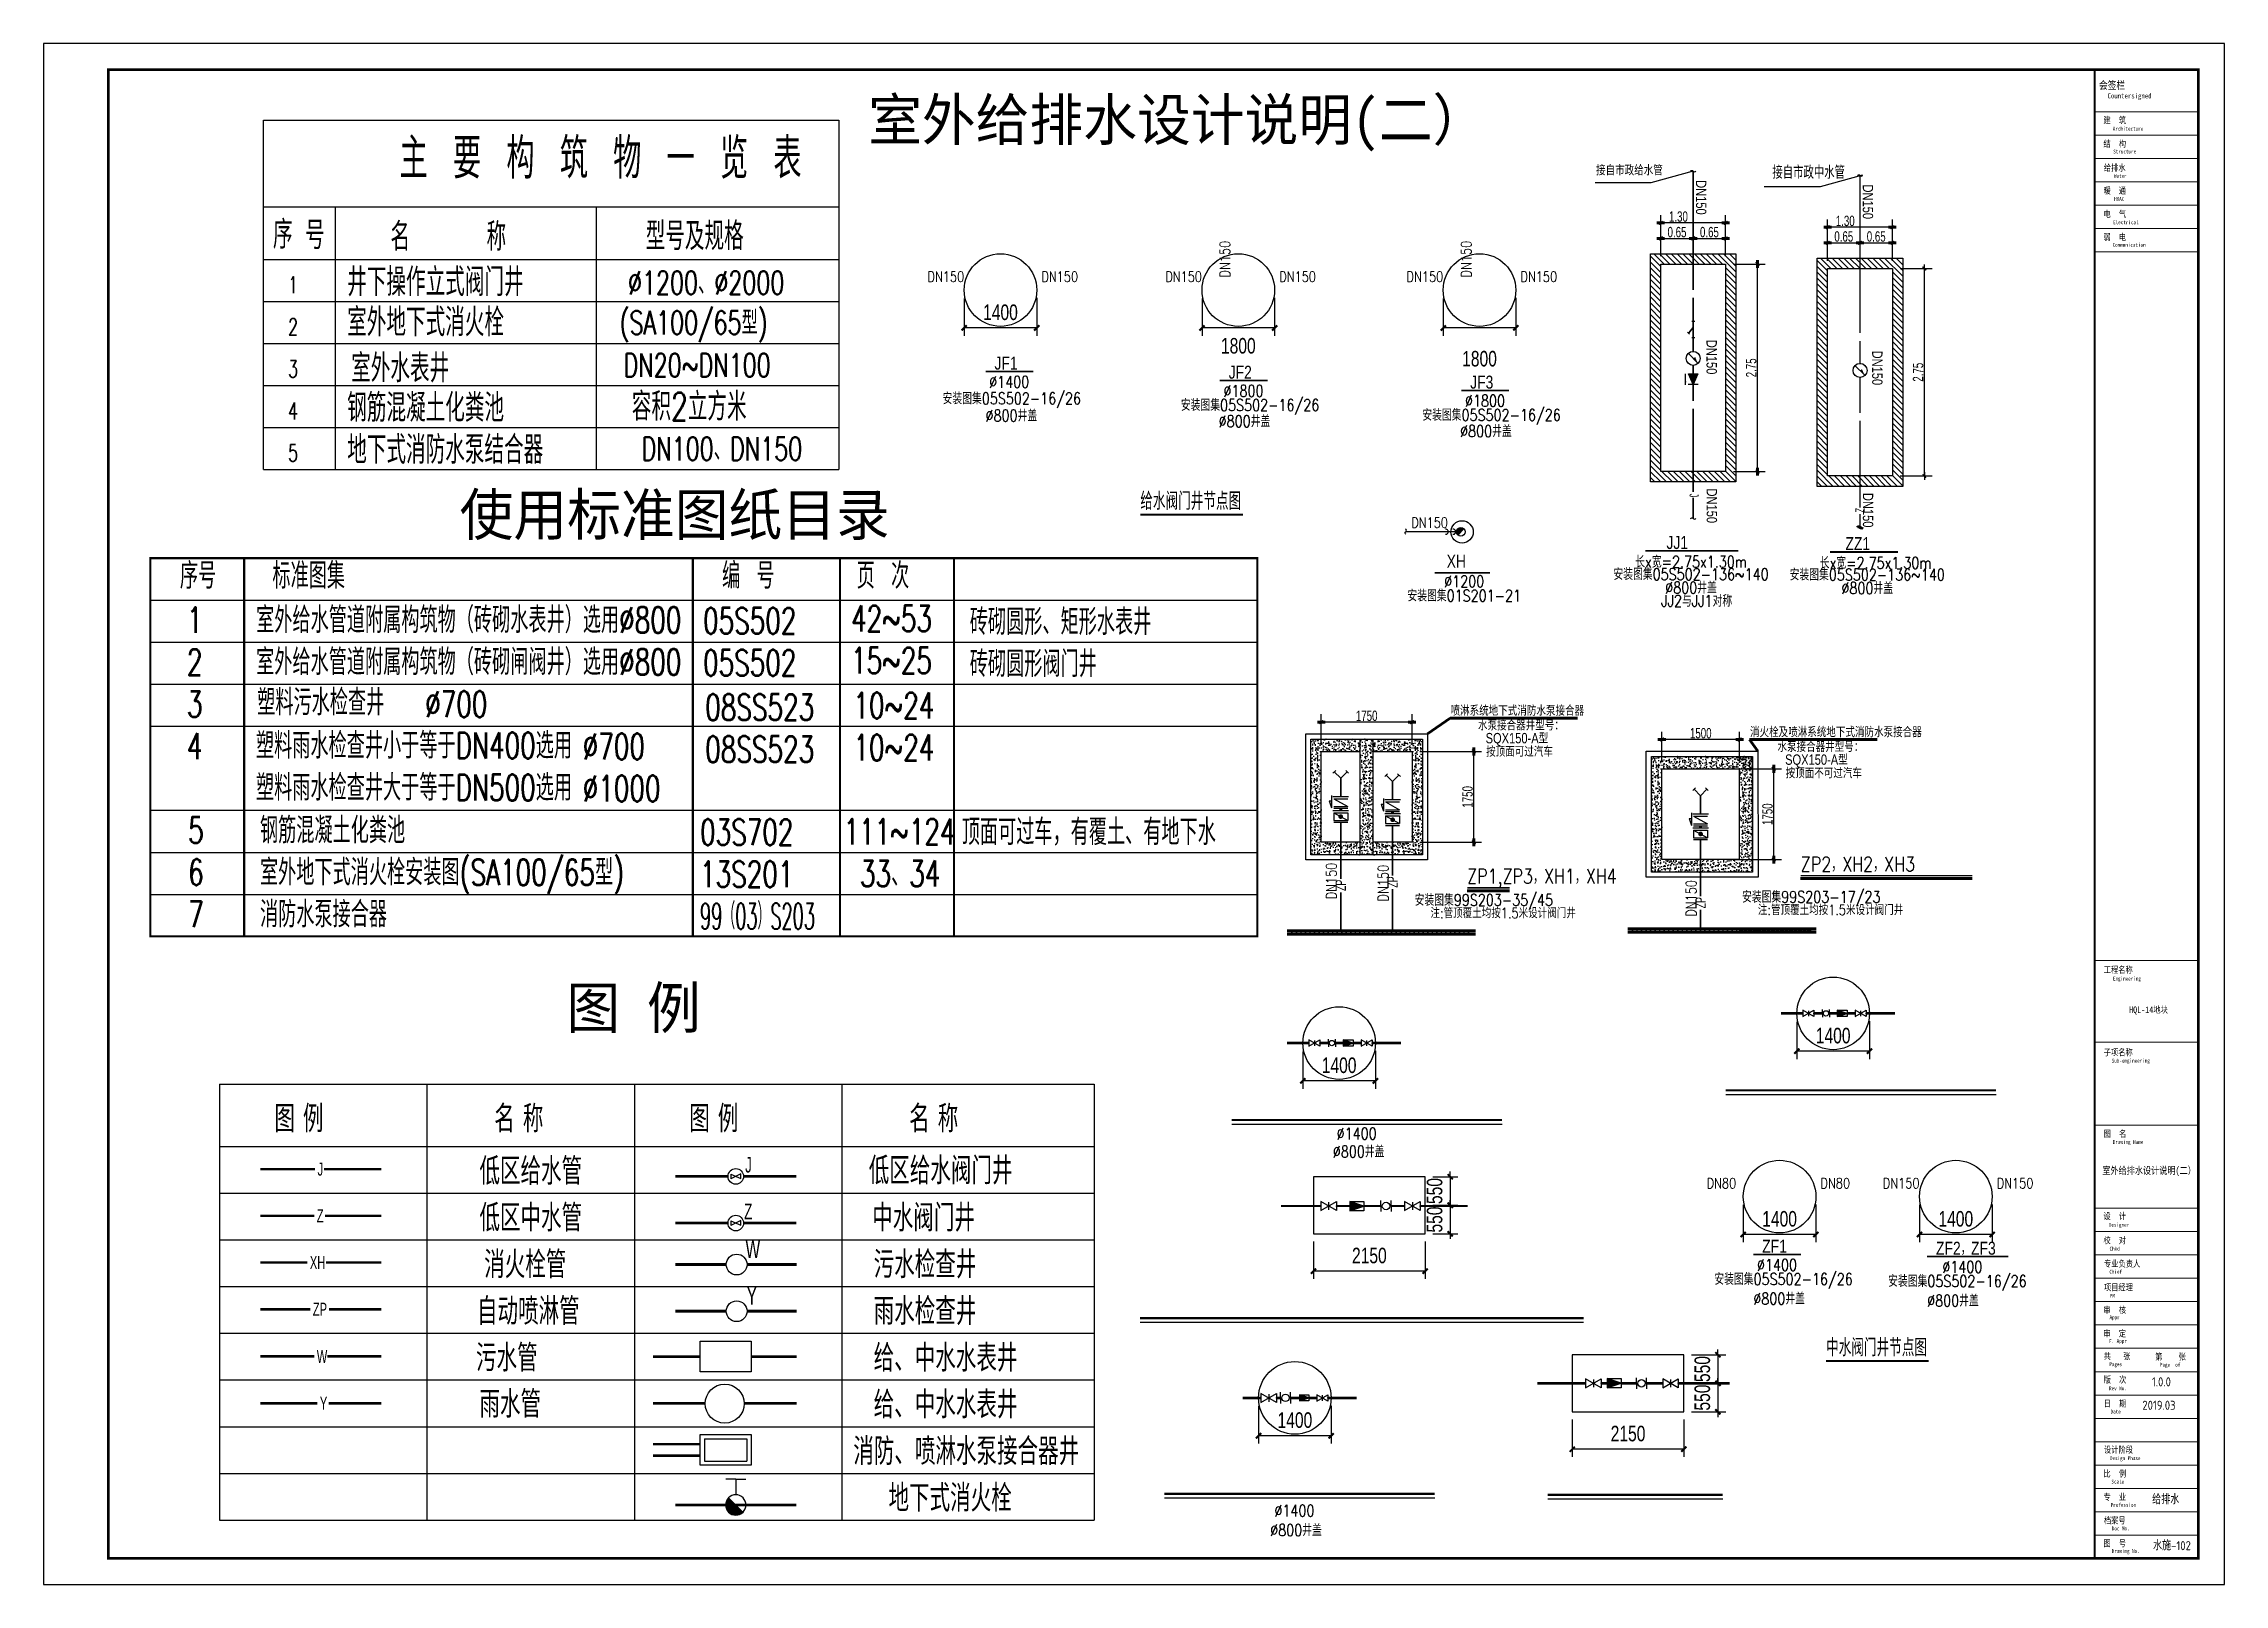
# Model space of a CAD drawing. Extents: x 332286 to 1463507, y -720758 to 86974.
# Drawn here: x 989055 to 1031105, y -572897 to -543197 of the extents above; entities that cross this region are included whole.
import ezdxf
from ezdxf.enums import TextEntityAlignment as Align

# ---------------------------------------------------------------- set-up
doc = ezdxf.new("R2010")
doc.units = 0
doc.header["$LTSCALE"] = 1000
doc.header["$MEASUREMENT"] = 0
doc.layers.get('0').update_dxf_attribs({"linetype": 'CONTINUOUS'})
doc.layers.get('Defpoints').update_dxf_attribs({"linetype": 'CONTINUOUS'})
for name, color, linetype in [('1WATER_DIM', 7, 'CONTINUOUS'), ('61', 7, 'CONTINUOUS'), ('DIM_SYMB', 3, 'CONTINUOUS'), ('EQ-室外', 2, 'CONTINUOUS'), ('LINE', 9, 'CONTINUOUS'), ('PIPE-污水', 2, 'CONTINUOUS'), ('PIPE-消防中', 224, 'CONTINUOUS'), ('PIPE-给水', 3, 'CONTINUOUS'), ('PIPE-雨水', 4, 'CONTINUOUS'), ('PUB_TEXT', 7, 'CONTINUOUS'), ('S-喷淋', 210, 'CONTINUOUS'), ('S-污水', 2, 'CONTINUOUS'), ('S-消防', 1, 'CONTINUOUS'), ('S-给水', 7, 'CONTINUOUS'), ('SA_TEXT', 7, 'CONTINUOUS'), ('SA_给水', 3, 'CONTINUOUS'), ('TEXT_污水', 7, 'CONTINUOUS'), ('TWT_SYMB', 3, 'CONTINUOUS'), ('TWT_TEXT', 7, 'CONTINUOUS'), ('VALVE_给水', 7, 'CONTINUOUS'), ('W-给水50', 42, 'CONTINUOUS'), ('W-节点图', 3, 'CONTINUOUS'), ('WELL_污水', 2, 'CONTINUOUS'), ('ZXX-消火栓', 6, 'CONTINUOUS'), ('zxxgs', 202, 'CONTINUOUS'), ('zxxgs-xh', 14, 'CONTINUOUS'), ('水-文字-中水', 7, 'CONTINUOUS'), ('水-文字-给水', 7, 'CONTINUOUS'), ('水-管线-中水低', 4, 'CONTINUOUS'), ('水-管线-给水低', 1, 'CONTINUOUS'), ('水-设备-中水', 7, 'CONTINUOUS'), ('水-设备-给水', 7, 'CONTINUOUS'), ('水-阀门-给水', 7, 'CONTINUOUS')]:
    doc.layers.add(name, color=color, linetype=linetype)
for name, color, linetype, lineweight in [('A-ANNO-TTLB', 7, 'CONTINUOUS', 25), ('PUB_TITLE', 4, 'CONTINUOUS', 9), ('高程点', 6, 'CONTINUOUS', 60)]:
    doc.layers.add(name, color=color, linetype=linetype, lineweight=lineweight)
doc.layers.add('水-校对ZXX2014.9.28', color=200, linetype='CONTINUOUS', plot=False)
doc.styles.add('-黑体', font='simhei.ttf', dxfattribs={"width": 0.7})
doc.styles.add('0-W-标准', font='ros.shx', dxfattribs={"width": 0.75, "bigfont": '@jd.shx'})
doc.styles.add('_HZDF2', font='romans2.shx', dxfattribs={"width": 0.8, "bigfont": 'HZDF2.shx'})
doc.styles.add('_HZTXT', font='fs.shx', dxfattribs={"width": 0.7, "bigfont": 'hztxt.shx'})
doc.styles.add('_TWT_PIPETEXT', font='ROS', dxfattribs={"width": 0.7, "height": 2.5, "bigfont": 'JD'})
doc.styles.add('_TWT_WELL', font='ROS', dxfattribs={"width": 0.8, "height": 3, "bigfont": 'JD'})
doc.styles.add('HZ', font='txt', dxfattribs={"bigfont": 'hztxt'})
doc.styles.add('LH', font='romans2.shx', dxfattribs={"width": 0.8, "bigfont": 'hzdf2.shx'})
doc.styles.get("Standard").update_dxf_attribs({"font": 'GBENOR', "bigfont": 'GBCBIG'})
doc.styles.add('图框', font='')
doc.styles.add('黑体', font='simhei.ttf')
doc.styles.get('图框').set_extended_font_data('SimSun')
doc.dimstyles.new('ZXX50', dxfattribs={"dimtxt": 200, "dimasz": 0.5, "dimexe": 150, "dimexo": 150, "dimgap": 20, "dimtad": 1, "dimdec": 0, "dimzin": 0, "dimdsep": 46, "dimtxsty": '_HZTXT', "dimblk": 'W-屋顶水箱间2-_DIMX', "dimcen": 0.09, "dimclrt": 7, "dimadec": 0, "dimazin": 0, "dimtfac": 1, "dimtdec": 0, "dimtix": 1, "dimtmove": 2, "dimatfit": 3, "dimldrblk": 'W-屋顶水箱间2-_DIMX', "dimfxl": 300, "dimtolj": 1, "dimtzin": 0, "dimarcsym": 0})
doc.dimstyles.new('副本 DIMN', dxfattribs={"dimtxt": 300, "dimasz": 100, "dimexe": 150, "dimexo": 150, "dimgap": 150, "dimtad": 1, "dimdec": 0, "dimzin": 0, "dimdsep": 46, "dimtxsty": '0-W-标准', "dimblk": 'ARCHTICK', "dimcen": 0.09, "dimclrt": 7, "dimazin": 2, "dimtfac": 1, "dimtdec": 0, "dimtix": 1, "dimtmove": 2, "dimatfit": 3, "dimldrblk": 'ARCHTICK', "dimfxl": 250, "dimtolj": 1, "dimtzin": 0, "dimarcsym": 0})
pattern_1 = [(230, (946279.8, -559957.06), (-143.45204, 12.55043), [15, -165]), (175, (946279.8, -559957.06), (27.75027, -150.43843), [12, -132]), (280.4514, (946267.84, -559956.02), (-115.70188, -137.8879), [12.74804, -140.22842]), (226.1842, (946279.8, -559997.06), (-213.4482, 33.1038), [22.5, -247.5]), (276.6356, (946262, -559994.3), (-186.93254, -194.8236), [19.12206, -210.3426]), (171.1842, (946279.8, -559997.06), (-186.9324, -194.8237), [18, -198]), (201, (946259.8, -559987.06), (-119.38141, 80.52378), [15, -165]), (146, (946259.8, -559987.06), (-48.66307, -145.03), [12, -132]), (251.4514, (946249.85, -559980.35), (-168.04453, -64.5061), [12.74804, -140.22842]), (217.5, (946279.795, -559957.06), (-2.43197, -66.57877), [0, -130.4, 0, -134, 0, -132.5]), (187.5, (946279.795, -559957.06), (-52.61391, -78.88234), [0, -76.4, 0, -127.4, 0, -50.5]), (147.5, (946324.395, -559957.06), (-106.764487, 4.510974), [0, -50, 0, -156, 0, -207]), (137.5, (946344.395, -559957.06), (-116.63723, -20.021), [0, -65, 0, -103.6, 0, -147])]

msp = doc.modelspace()

# ---------------------------------------------------------------- texts
at = {"layer": '1WATER_DIM', "extrusion": (-5.73533e-14, -0.002231, 0.999998), "style": 'HZ', "width": 0.7}
for s, height, p in [('主 要 构 筑 物 一 览 表', 777.6, (995918.1, -545796.5, 1244.3)), ('序', 540, (993477.3, -547145.1, 1244.3)), ('号', 540, (994098.5, -547158.6, 1244.3)), ('名        ', 540, (995741.9, -547188.1, 1244.3)), ('称', 540, (997595.6, -547188.1, 1244.3)), ('型号及规格', 540, (1000663.8, -547175.3, 1244.3)), ('井下操作立式阀门井', 540, (994908.4, -548061, 1244.3)), ('1', 324, (993768.3, -548008.2, 1244.3)), ('%%C1200、%%C2000', 450, (1000323.3, -548029.2, 1244.3)), ('室外地下式消火栓', 540, (994908.4, -548836.2, 1244.3)), ('(SA100/65型)', 450, (1000163, -548799, 1244.3)), ('2', 324, (993768.3, -548818.2, 1244.3)), ('室外水表井', 540, (994985, -549721.6, 1244.3)), ('DN20~DN100', 450, (1000238.6, -549618.5, 1244.3)), ('3', 324, (993768.3, -549628.2, 1244.3)), ('钢筋混凝土化粪池', 540, (994908.4, -550485.1, 1244.3)), ('4', 324, (993768.3, -550438.2, 1244.3)), ('地下式消防水泵结合器', 540, (994908.4, -551295.1, 1244.3)), ('DN100、DN150', 450, (1000585.8, -551228.4, 1244.3)), ('5', 324, (993768.3, -551248.2, 1244.3))]:
    msp.add_text(s, height=height, dxfattribs=at).set_placement(p)
at = {"layer": '1WATER_DIM', "color": 7, "extrusion": (-5.73533e-14, -0.002231, 0.999998), "style": 'HZ', "width": 0.7}
msp.add_text('容积2立方米', height=540, dxfattribs=at).set_placement((1000396.4, -550461.6, 1244.3))
at = {"layer": '61', "color": 7, "linetype": 'Continuous', "style": '-黑体', "width": 0.95}
for s, p in [('室外给排水设计说明(二）', (1004953.5, -545061.7)), ('使用标准图纸目录', (997076.3, -552675.3))]:
    msp.add_text(s, height=800, dxfattribs=at).set_placement(p)
at = {"layer": '61', "color": 7, "linetype": 'Continuous', "extrusion": (-5.73533e-14, -0.002231, 0.999998), "style": '-黑体', "width": 0.95}
msp.add_text('图 例', height=800, dxfattribs=at).set_placement((999134.6, -562182, 1257.6))
at = {"layer": 'DIM_SYMB', "color": 7}
for s, p in [('给水阀门井节点图', (1010201.3, -552183.6)), ('中水阀门井节点图', (1023425.2, -568499.8))]:
    msp.add_text(s, height=337.59, dxfattribs=at).set_placement(p)
at = {"layer": 'PIPE-消防中', "color": 6, "linetype": 'Continuous', "style": '_TWT_PIPETEXT', "width": 0.64}
for p in [(1015165.7, -559468.2), (1014165.7, -559531.9), (1021104.4, -559866.8)]:
    msp.add_text('ZP', height=200, rotation=90, dxfattribs=at).set_placement(p)
at = {"layer": 'PUB_TEXT', "style": '黑体', "width": 0.8}
msp.add_attdef('室外给排水设计说明(二）', (1028750.6, -564988.4), '首层平面图', height=140, dxfattribs=at)
at = {"layer": 'S-给水', "style": 'HZ'}
for s, width, p in [('序号', 0.7, (991682.8, -553703.6)), ('标准图集', 0.7, (993466.7, -553703.6)), ('编 号', 0.7, (1002136.3, -553703.6)), ('页 次', 0.7, (1004733.5, -553703.6)), ('1', 0.7, (991817.5, -554557.4)), ('室外给水管道附属构筑物（砖砌水表井）选用%%C800', 0.7, (993152.2, -554557)), ('05S502', 0.7, (1001769.9, -554571.2)), ('42~53', 0.7, (1004623.2, -554529)), ('砖砌圆形、矩形水表井', 0.7, (1006913.4, -554594.8)), ('2', 0.7, (991817.5, -555367.4)), ('室外给水管道附属构筑物（砖砌闸阀井）选用%%C800', 0.7, (993152.2, -555367)), ('05S502', 0.7, (1001769.9, -555381.2)), ('15~25', 0.7, (1004623.2, -555339)), ('砖砌圆形阀门井', 0.7, (1006913.4, -555404.8)), ('3', 0.7, (991817.5, -556177.4)), ('塑料污水检查井', 0.7, (993173.4, -556146)), ('%%C700', 0.7, (996412.3, -556181.2)), ('08SS523', 0.7, (1001811.8, -556239.3)), ('10~24', 0.7, (1004669.8, -556207)), ('4', 0.7, (991817.5, -556987.4)), ('塑料雨水检查井小于等于DN400选用', 0.7, (993148.8, -556977.9)), ('%%C700', 0.7, (999449.9, -556994.3)), ('08SS523', 0.7, (1001811.8, -557049.3)), ('10~24', 0.7, (1004669.8, -557017)), ('塑料雨水检查井大于等于DN500选用', 0.7, (993148.8, -557787.9)), ('%%C1000', 0.7, (999449.9, -557804.3)), ('5', 0.7, (991842.4, -558607.4)), ('钢筋混凝土化粪池', 0.7, (993226.5, -558611.6)), ('03S702', 0.7, (1001712.2, -558645.3)), ('111~124', 0.7, (1004477.8, -558637)), ('顶面可过车，有覆土、有地下水', 0.7, (1006758.1, -558644.8)), ('室外地下式消火栓安装图(SA100/65型)', 0.7, (993226.5, -559421.6)), ('6', 0.7, (991842.4, -559417.4)), ('13S201', 0.7, (1001712.2, -559455.3)), ('33、34', 0.7, (1004795.4, -559446.1)), ('消防水泵接合器', 0.7, (993226.5, -560231.6)), ('7', 0.7, (991842.4, -560227.4)), ('99（03）S203', 0.5, (1001712.2, -560265.3))]:
    msp.add_text(s, height=500, dxfattribs=dict(at, width=width)).set_placement(p)
at = {"layer": 'SA_TEXT', "style": '_TWT_WELL', "width": 0.64}
for s, p in [('J', (1002581.5, -564957.9, 9.4)), ('Z', (1002563.2, -565857.9, 9.4))]:
    msp.add_text(s, height=300, dxfattribs=at).set_placement(p)
at = {"layer": 'TEXT_污水', "style": '_TWT_WELL', "width": 0.64}
for s, p in [('W', (1002589.1, -566606.5, -2.7)), ('Y', (1002610.5, -567506.5, -2.7))]:
    msp.add_text(s, height=350, dxfattribs=at).set_placement(p)
at = {"layer": 'TWT_TEXT', "style": '_TWT_PIPETEXT'}
for s, height, width, p in [('图 例', 520.93, 0.8, (993504.2, -564183.8, -2.2)), ('名 称', 520.93, 0.8, (997744.3, -564183.8, -2.2)), ('图 例', 520.93, 0.8, (1001504.2, -564183.8, -2.2)), ('名 称', 520.93, 0.8, (1005744.3, -564183.8, -2.2)), ('低区给水管', 520.93, 0.8, (997458, -565194, -4.5)), ('低区给水阀门井', 520.93, 0.8, (1004964.9, -565183.3, -4.9)), ('J', 250, 0.64, (994336.8, -565017.5, -2.7)), ('低区中水管', 520.93, 0.8, (997458, -566094, -6.5)), ('中水阀门井', 520.93, 0.8, (1005031.5, -566094, -6.5)), ('Z', 250, 0.64, (994321.5, -565917.5, -2.7)), ('XH', 250, 0.64, (994188.2, -566817.5, -2.7)), ('消火栓管', 520.93, 0.8, (997550, -566994, -8.5)), ('污水检查井', 520.93, 0.8, (1005060, -566994, -8.5)), ('ZP', 250, 0.64, (994245.3, -567717.5, -2.7)), ('自动喷淋管', 520.93, 0.8, (997410.9, -567894, -10.5)), ('雨水检查井', 520.93, 0.8, (1005060, -567894, -10.5)), ('W', 250, 0.64, (994322.5, -568628.3, -2.7)), ('污水管', 520.93, 0.8, (997392.5, -568793.6, -12.5)), ('给、中水水表井', 520.93, 0.8, (1005060, -568794, -12.5)), ('Y', 250, 0.64, (994381.2, -569531, -2.7)), ('雨水管', 520.93, 0.8, (997458, -569684.9, -14.5)), ('给、中水水表井', 520.93, 0.8, (1005060, -569694, -14.5)), ('消防、喷淋水泵接合器井', 520.93, 0.8, (1004667.1, -570594, -16.5)), ('地下式消火栓', 520.93, 0.8, (1005346.3, -571494, -18.5))]:
    msp.add_text(s, height=height, dxfattribs=dict(at, width=width)).set_placement(p)
at = {"layer": 'zxxgs-xh', "linetype": 'ByBlock', "ltscale": 0.5, "style": '_HZDF2', "width": 0.8}
msp.add_text('接自市政给水管', height=200, rotation=359.99996, dxfattribs=at).set_placement((1018988.7, -545736.1))
at = {"layer": '水-文字-中水', "style": '_TWT_PIPETEXT', "width": 0.64}
msp.add_text('Z', height=175, rotation=90, dxfattribs=at).set_placement((1024166.1, -552238.3))
at = {"layer": '水-文字-给水', "style": '_TWT_PIPETEXT', "width": 0.64}
msp.add_text('J', height=175, rotation=273.95058, dxfattribs=at).set_placement((1020790.3, -551873.1))
at = {"layer": '高程点', "style": '_HZTXT', "width": 0.8}
for s, height, p in [('接自市政中水管', 250, (1022389.4, -545802.3)), ('JF1', 250, (1007389.1, -549481.3, 0)), ('JF2', 250, (1011905.9, -549655.6)), ('JF3', 250, (1016562.1, -549846.7)), ('JJ1', 250, (1020347.2, -552938.5)), ('ZZ1', 250, (1023797.9, -552959.7)), ('XH', 250, (1016109, -553300.2)), ('喷淋系统地下式消防水泵接合器', 200, (1016182.8, -556153.1)), ('水泵接合器井型号：', 200, (1016712.1, -556436.4)), ('SQX150-A型', 200, (1016859.7, -556684.4)), ('按顶面可过汽车', 200, (1016869.2, -556944)), ('消火栓及喷淋系统地下式消防水泵接合器', 200, (1021957.6, -556566.9)), ('水泵接合器井型号：', 200, (1022486.9, -556850.2)), ('SQX150-A型', 200, (1022634.5, -557098.2)), ('按顶面不可过汽车', 200, (1022644, -557357.8)), ('ZF1', 250, (1022192.5, -566503.6)), ('ZF2，ZF3', 250, (1025544.7, -566542))]:
    msp.add_text(s, height=height, dxfattribs=at).set_placement(p)
at = {"layer": '高程点', "width": 0.8}
for s, rotation, style, p in [('DN150', 270, '_HZTXT', (1020915.8, -545827.9)), ('DN150', 270, '_HZTXT', (1024132, -545912.4)), ('DN150', 90.00004, '_HZDF2', (1011933.5, -547704.1)), ('DN150', 90.00004, '_HZDF2', (1016584.9, -547704.1)), ('DN150', 0.00004, '_HZDF2', (1006098.2, -547788.6, -4559.5)), ('DN150', 0.00004, '_HZDF2', (1008295, -547788.6, -4559.5)), ('DN150', 0.00004, '_HZDF2', (1010684, -547788.6, -4559.5)), ('DN150', 0.00004, '_HZDF2', (1012880.8, -547788.6, -4559.5)), ('DN150', 0.00004, '_HZDF2', (1015335.4, -547788.6, -4559.5)), ('DN150', 0.00004, '_HZDF2', (1017532.1, -547788.6, -4559.5)), ('DN150', 270, '_HZTXT', (1021118.4, -548906)), ('DN150', 270, '_HZTXT', (1024312.8, -549114.8)), ('DN150', 270, '_HZTXT', (1021122.2, -551772.8)), ('DN150', 270, '_HZTXT', (1024133.7, -551857.3)), ('DN150', 0.00004, '_HZDF2', (1015426.5, -552530, -4559.5)), ('DN150', 89.99996, '_HZDF2', (1013984.4, -559691.5)), ('DN150', 89.99996, '_HZDF2', (1014984.4, -559732.8)), ('DN150', 89.99996, '_HZDF2', (1020923.1, -560026.4)), ('注:管顶覆土均按1.5米设计阀门井', 359.99996, '_HZDF2', (1015795.7, -560054.7)), ('注:管顶覆土均按1.5米设计阀门井', 359.99996, '_HZDF2', (1022109, -559994.8)), ('DN80', 0.00004, '_HZDF2', (1021121, -565263.9, -4559.5)), ('DN80', 0.00004, '_HZDF2', (1023317.8, -565263.9, -4559.5)), ('DN150', 0.00004, '_HZDF2', (1024519.3, -565263.9, -4559.5)), ('DN150', 0.00004, '_HZDF2', (1026716.1, -565263.9, -4559.5))]:
    msp.add_text(s, height=200, rotation=rotation, dxfattribs=dict(at, style=style)).set_placement(p)
at = {"layer": '高程点', "style": '_HZDF2', "width": 0.8}
for s, p in [('安装图集05S502-16/26', (1007723.5, -550052.8, 0)), ('%%C1400', (1007673.8, -549716.6, 0)), ('安装图集05S502-16/26', (1012317.7, -550179.7)), ('%%C1800', (1012190.6, -549890.9)), ('%%C1800', (1016846.8, -550082)), ('%%C800井盖', (1007715.4, -550355.8, 0)), ('%%C800井盖', (1012209, -550465)), ('安装图集05S502-16/26', (1016973.9, -550370.8)), ('%%C800井盖', (1016865.2, -550656.1)), ('安装图集05S502-136~140', (1020820.5, -553412.8)), ('长x宽=2.75x1.30m', (1020820.5, -553173.8)), ('安装图集05S502-136~140', (1024218.1, -553421.7)), ('长x宽=2.75x1.30m', (1024378.4, -553195)), ('安装图集01S201-21', (1016447.5, -553826.3)), ('%%C1200', (1016447.5, -553561.4)), ('%%C800井盖', (1020820.5, -553673.4)), ('%%C800井盖', (1024218.1, -553682.4)), ('JJ2与JJ1对称', (1020929.4, -553928)), ('安装图集99S203-35/45', (1016825.2, -559721)), ('安装图集99S203-17/23', (1023138.5, -559661.1)), ('%%C1400', (1014372.6, -564207.3)), ('%%C800井盖', (1014411.3, -564542.3)), ('%%C1400', (1022477.2, -566738.9)), ('%%C1400', (1026052.2, -566777.3)), ('安装图集05S502-16/26', (1022604.3, -567027.7)), ('%%C800井盖', (1022518.9, -567378.1)), ('安装图集05S502-16/26', (1025956.5, -567066.1)), ('%%C800井盖', (1025871, -567416.5)), ('%%C1400', (1013173, -571476.4)), ('%%C800井盖', (1013204.1, -571840.2))]:
    msp.add_text(s, height=225, dxfattribs=at).set_placement(p, align=Align.MIDDLE)
at = {"layer": '高程点', "color": 7, "style": 'LH', "width": 0.8}
for s, p in [('ZP1,ZP3，XH1，XH4', (1016504.4, -559386.2)), ('ZP2，XH2，XH3', (1022937.3, -559152.3))]:
    msp.add_text(s, height=280, dxfattribs=at).set_placement(p)

# ---------------------------------------------------------------- blocks, each defined once
blk = doc.blocks.new('W-屋顶水箱间2-_DIMX')
blk.add_line((-150, 0), (150, 0))
at = {"const_width": 50}
blk.add_lwpolyline([(-70, -70), (70, 70)], dxfattribs=at)
blk = doc.blocks.new('*D126')
at = {"layer": 'Defpoints', "color": 0, "transparency": 16777216}
for p in [(1013691, -556275), (1013691, -556841), (1015441, -556841)]:
    blk.add_point(p, dxfattribs=at)
at = {"layer": '高程点', "color": 0, "lineweight": -2, "transparency": 16777216}
for p, q in [((1013691, -556691), (1013691, -556125)), ((1015440, -556275), (1013691, -556275)), ((1015441, -556691), (1015441, -556125))]:
    blk.add_line(p, q, dxfattribs=at)
at = {"layer": '高程点', "color": 0, "lineweight": -2, "transparency": 16777216, "xscale": 0.5, "yscale": 0.5, "zscale": 0.5, "rotation": 180}
blk.add_blockref('W-屋顶水箱间2-_DIMX', (1013691, -556275), dxfattribs=at)
at = {"layer": '高程点', "color": 0, "lineweight": -2, "transparency": 16777216, "xscale": 0.5, "yscale": 0.5, "zscale": 0.5}
blk.add_blockref('W-屋顶水箱间2-_DIMX', (1015441, -556275), dxfattribs=at)
at = {"layer": '高程点', "color": 7, "transparency": 16777216, "insert": (1014566, -556155), "char_height": 200, "attachment_point": 5, "style": '_HZTXT'}
blk.add_mtext('\\A1;1750', dxfattribs=at)
blk = doc.blocks.new('*D127')
at = {"layer": 'Defpoints', "color": 0, "transparency": 16777216}
for p in [(1015441, -556841), (1016632, -556841), (1015441, -558591)]:
    blk.add_point(p, dxfattribs=at)
at = {"layer": '高程点', "color": 0, "lineweight": -2, "transparency": 16777216}
for p, q in [((1015591, -556841), (1016782, -556841)), ((1016632, -558590), (1016632, -556841)), ((1015591, -558591), (1016782, -558591))]:
    blk.add_line(p, q, dxfattribs=at)
at = {"layer": '高程点', "color": 0, "lineweight": -2, "transparency": 16777216, "xscale": 0.5, "yscale": 0.5, "zscale": 0.5}
for p, rotation in [((1016632, -556841), 90), ((1016632, -558591), 270)]:
    blk.add_blockref('W-屋顶水箱间2-_DIMX', p, dxfattribs=dict(at, rotation=rotation))
at = {"layer": '高程点', "color": 7, "transparency": 16777216, "insert": (1016512, -557716), "char_height": 200, "attachment_point": 5, "rotation": 90, "style": '_HZTXT'}
blk.add_mtext('\\A1;1750', dxfattribs=at)
blk = doc.blocks.new('*D128')
at = {"layer": 'Defpoints', "color": 0, "transparency": 16777216}
for p in [(1021487, -547446), (1022102, -547446), (1021487, -551446)]:
    blk.add_point(p, dxfattribs=at)
at = {"layer": '高程点', "color": 0, "lineweight": -2, "transparency": 16777216}
for p, q in [((1021637, -547446), (1022252, -547446)), ((1022102, -551446), (1022102, -547447)), ((1021637, -551446), (1022252, -551446))]:
    blk.add_line(p, q, dxfattribs=at)
at = {"layer": '高程点', "color": 0, "lineweight": -2, "transparency": 16777216, "xscale": 0.5, "yscale": 0.5, "zscale": 0.5}
for p, rotation in [((1022102, -547446), 90), ((1022102, -551446), 270)]:
    blk.add_blockref('W-屋顶水箱间2-_DIMX', p, dxfattribs=dict(at, rotation=rotation))
at = {"layer": '高程点', "color": 7, "transparency": 16777216, "insert": (1021982, -549446), "char_height": 200, "attachment_point": 5, "rotation": 90, "style": '_HZTXT'}
blk.add_mtext('\\A1;2.75', dxfattribs=at)
blk = doc.blocks.new('*D129')
at = {"layer": 'Defpoints', "color": 0, "transparency": 16777216}
for p in [(1021487, -546951), (1020862, -547446), (1021487, -547446)]:
    blk.add_point(p, dxfattribs=at)
at = {"layer": '高程点', "color": 0, "lineweight": -2, "transparency": 16777216}
for p, q in [((1020862, -547296), (1020862, -546801)), ((1020863, -546951), (1021487, -546951)), ((1021487, -547296), (1021487, -546801))]:
    blk.add_line(p, q, dxfattribs=at)
at = {"layer": '高程点', "color": 0, "lineweight": -2, "transparency": 16777216, "xscale": 0.5, "yscale": 0.5, "zscale": 0.5, "rotation": 180}
blk.add_blockref('W-屋顶水箱间2-_DIMX', (1020862, -546951), dxfattribs=at)
at = {"layer": '高程点', "color": 0, "lineweight": -2, "transparency": 16777216, "xscale": 0.5, "yscale": 0.5, "zscale": 0.5}
blk.add_blockref('W-屋顶水箱间2-_DIMX', (1021487, -546951), dxfattribs=at)
at = {"layer": '高程点', "color": 7, "transparency": 16777216, "insert": (1021175, -546831), "char_height": 200, "attachment_point": 5, "style": '_HZTXT'}
blk.add_mtext('\\A1;0.65', dxfattribs=at)
blk = doc.blocks.new('*D130')
at = {"layer": 'Defpoints', "color": 0, "transparency": 16777216}
for p in [(1020237, -546651), (1020237, -547446), (1021487, -547446)]:
    blk.add_point(p, dxfattribs=at)
at = {"layer": '高程点', "color": 0, "lineweight": -2, "transparency": 16777216}
for p, q in [((1020237, -547296), (1020237, -546501)), ((1021487, -547296), (1021487, -546501)), ((1021487, -546651), (1020238, -546651))]:
    blk.add_line(p, q, dxfattribs=at)
at = {"layer": '高程点', "color": 0, "lineweight": -2, "transparency": 16777216, "xscale": 0.5, "yscale": 0.5, "zscale": 0.5, "rotation": 180}
blk.add_blockref('W-屋顶水箱间2-_DIMX', (1020237, -546651), dxfattribs=at)
at = {"layer": '高程点', "color": 0, "lineweight": -2, "transparency": 16777216, "xscale": 0.5, "yscale": 0.5, "zscale": 0.5}
blk.add_blockref('W-屋顶水箱间2-_DIMX', (1021487, -546651), dxfattribs=at)
at = {"layer": '高程点', "color": 7, "transparency": 16777216, "insert": (1020577, -546531), "char_height": 200, "attachment_point": 5, "style": '_HZTXT'}
blk.add_mtext('\\A1;1.30', dxfattribs=at)
blk = doc.blocks.new('*D131')
at = {"layer": 'Defpoints', "color": 0, "transparency": 16777216}
for p in [(1020862, -546951), (1020237, -547446), (1020862, -547446)]:
    blk.add_point(p, dxfattribs=at)
at = {"layer": '高程点', "color": 0, "lineweight": -2, "transparency": 16777216}
for p, q in [((1020237, -547296), (1020237, -546801)), ((1020238, -546951), (1020862, -546951)), ((1020862, -547296), (1020862, -546801))]:
    blk.add_line(p, q, dxfattribs=at)
at = {"layer": '高程点', "color": 0, "lineweight": -2, "transparency": 16777216, "xscale": 0.5, "yscale": 0.5, "zscale": 0.5, "rotation": 180}
blk.add_blockref('W-屋顶水箱间2-_DIMX', (1020237, -546951), dxfattribs=at)
at = {"layer": '高程点', "color": 0, "lineweight": -2, "transparency": 16777216, "xscale": 0.5, "yscale": 0.5, "zscale": 0.5}
blk.add_blockref('W-屋顶水箱间2-_DIMX', (1020862, -546951), dxfattribs=at)
at = {"layer": '高程点', "color": 7, "transparency": 16777216, "insert": (1020550, -546831), "char_height": 200, "attachment_point": 5, "style": '_HZTXT'}
blk.add_mtext('\\A1;0.65', dxfattribs=at)
blk = doc.blocks.new('$TwtSys$00000132')
at = {"elevation": 0}
blk.add_lwpolyline([(7, -101, -0.575183), (0, 0, 0.604745), (-11, 101, 16.924828)], format="xyb", dxfattribs=at)
blk = doc.blocks.new('*D132')
at = {"layer": 'Defpoints', "color": 0, "transparency": 16777216}
for p in [(1024704, -547531), (1025319, -547531), (1024704, -551531)]:
    blk.add_point(p, dxfattribs=at)
at = {"layer": 'W-给水50', "color": 0, "lineweight": -2, "transparency": 16777216}
for p, q in [((1024854, -547531), (1025469, -547531)), ((1025319, -551530), (1025319, -547531)), ((1024854, -551531), (1025469, -551531))]:
    blk.add_line(p, q, dxfattribs=at)
at = {"layer": 'W-给水50', "color": 0, "lineweight": -2, "transparency": 16777216, "xscale": 0.5, "yscale": 0.5, "zscale": 0.5}
for p, rotation in [((1025319, -547531), 90), ((1025319, -551531), 270)]:
    blk.add_blockref('W-屋顶水箱间2-_DIMX', p, dxfattribs=dict(at, rotation=rotation))
at = {"layer": 'W-给水50', "color": 7, "transparency": 16777216, "insert": (1025199, -549531), "char_height": 200, "attachment_point": 5, "rotation": 90, "style": '_HZTXT'}
blk.add_mtext('\\A1;2.75', dxfattribs=at)
blk = doc.blocks.new('*D133')
at = {"layer": 'Defpoints', "color": 0, "transparency": 16777216}
for p in [(1024704, -547035), (1024079, -547531), (1024704, -547531)]:
    blk.add_point(p, dxfattribs=at)
at = {"layer": '高程点', "color": 0, "lineweight": -2, "transparency": 16777216}
for p, q in [((1024079, -547381), (1024079, -546885)), ((1024079, -547035), (1024703, -547035)), ((1024704, -547381), (1024704, -546885))]:
    blk.add_line(p, q, dxfattribs=at)
at = {"layer": '高程点', "color": 0, "lineweight": -2, "transparency": 16777216, "xscale": 0.5, "yscale": 0.5, "zscale": 0.5, "rotation": 180}
blk.add_blockref('W-屋顶水箱间2-_DIMX', (1024079, -547035), dxfattribs=at)
at = {"layer": '高程点', "color": 0, "lineweight": -2, "transparency": 16777216, "xscale": 0.5, "yscale": 0.5, "zscale": 0.5}
blk.add_blockref('W-屋顶水箱间2-_DIMX', (1024704, -547035), dxfattribs=at)
at = {"layer": '高程点', "color": 7, "transparency": 16777216, "insert": (1024391, -546915), "char_height": 200, "attachment_point": 5, "style": '_HZTXT'}
blk.add_mtext('\\A1;0.65', dxfattribs=at)
blk = doc.blocks.new('*D134')
at = {"layer": 'Defpoints', "color": 0, "transparency": 16777216}
for p in [(1023454, -546735), (1023454, -547531), (1024704, -547531)]:
    blk.add_point(p, dxfattribs=at)
at = {"layer": '高程点', "color": 0, "lineweight": -2, "transparency": 16777216}
for p, q in [((1023454, -547381), (1023454, -546585)), ((1024704, -547381), (1024704, -546585)), ((1024703, -546735), (1023454, -546735))]:
    blk.add_line(p, q, dxfattribs=at)
at = {"layer": '高程点', "color": 0, "lineweight": -2, "transparency": 16777216, "xscale": 0.5, "yscale": 0.5, "zscale": 0.5, "rotation": 180}
blk.add_blockref('W-屋顶水箱间2-_DIMX', (1023454, -546735), dxfattribs=at)
at = {"layer": '高程点', "color": 0, "lineweight": -2, "transparency": 16777216, "xscale": 0.5, "yscale": 0.5, "zscale": 0.5}
blk.add_blockref('W-屋顶水箱间2-_DIMX', (1024704, -546735), dxfattribs=at)
at = {"layer": '高程点', "color": 7, "transparency": 16777216, "insert": (1023794, -546615), "char_height": 200, "attachment_point": 5, "style": '_HZTXT'}
blk.add_mtext('\\A1;1.30', dxfattribs=at)
blk = doc.blocks.new('*D135')
at = {"layer": 'Defpoints', "color": 0, "transparency": 16777216}
for p in [(1024079, -547035), (1023454, -547531), (1024079, -547531)]:
    blk.add_point(p, dxfattribs=at)
at = {"layer": '高程点', "color": 0, "lineweight": -2, "transparency": 16777216}
for p, q in [((1023454, -547381), (1023454, -546885)), ((1023454, -547035), (1024078, -547035)), ((1024079, -547381), (1024079, -546885))]:
    blk.add_line(p, q, dxfattribs=at)
at = {"layer": '高程点', "color": 0, "lineweight": -2, "transparency": 16777216, "xscale": 0.5, "yscale": 0.5, "zscale": 0.5, "rotation": 180}
blk.add_blockref('W-屋顶水箱间2-_DIMX', (1023454, -547035), dxfattribs=at)
at = {"layer": '高程点', "color": 0, "lineweight": -2, "transparency": 16777216, "xscale": 0.5, "yscale": 0.5, "zscale": 0.5}
blk.add_blockref('W-屋顶水箱间2-_DIMX', (1024079, -547035), dxfattribs=at)
at = {"layer": '高程点', "color": 7, "transparency": 16777216, "insert": (1023766, -546915), "char_height": 200, "attachment_point": 5, "style": '_HZTXT'}
blk.add_mtext('\\A1;0.65', dxfattribs=at)
blk = doc.blocks.new('*D136')
at = {"layer": 'Defpoints', "color": 0, "transparency": 16777216}
for p in [(1020258, -556610), (1020258, -557176), (1021758, -557176)]:
    blk.add_point(p, dxfattribs=at)
at = {"layer": '高程点', "color": 0, "lineweight": -2, "transparency": 16777216}
for p, q in [((1020258, -557026), (1020258, -556460)), ((1021757, -556610), (1020258, -556610)), ((1021758, -557026), (1021758, -556460))]:
    blk.add_line(p, q, dxfattribs=at)
at = {"layer": '高程点', "color": 0, "lineweight": -2, "transparency": 16777216, "xscale": 0.5, "yscale": 0.5, "zscale": 0.5, "rotation": 180}
blk.add_blockref('W-屋顶水箱间2-_DIMX', (1020258, -556610), dxfattribs=at)
at = {"layer": '高程点', "color": 0, "lineweight": -2, "transparency": 16777216, "xscale": 0.5, "yscale": 0.5, "zscale": 0.5}
blk.add_blockref('W-屋顶水箱间2-_DIMX', (1021758, -556610), dxfattribs=at)
at = {"layer": '高程点', "color": 7, "transparency": 16777216, "insert": (1021008, -556490), "char_height": 200, "attachment_point": 5, "style": '_HZTXT'}
blk.add_mtext('\\A1;1500', dxfattribs=at)
blk = doc.blocks.new('*D137')
at = {"layer": 'Defpoints', "color": 0, "transparency": 16777216}
for p in [(1021536, -557176), (1022415, -557176), (1021536, -558926)]:
    blk.add_point(p, dxfattribs=at)
at = {"layer": '高程点', "color": 0, "lineweight": -2, "transparency": 16777216}
for p, q in [((1021686, -557176), (1022565, -557176)), ((1022415, -558925), (1022415, -557176)), ((1021686, -558926), (1022565, -558926))]:
    blk.add_line(p, q, dxfattribs=at)
at = {"layer": '高程点', "color": 0, "lineweight": -2, "transparency": 16777216, "xscale": 0.5, "yscale": 0.5, "zscale": 0.5}
for p, rotation in [((1022415, -557176), 90), ((1022415, -558926), 270)]:
    blk.add_blockref('W-屋顶水箱间2-_DIMX', p, dxfattribs=dict(at, rotation=rotation))
at = {"layer": '高程点', "color": 7, "transparency": 16777216, "insert": (1022295, -558051), "char_height": 200, "attachment_point": 5, "rotation": 90, "style": '_HZTXT'}
blk.add_mtext('\\A1;1750', dxfattribs=at)
blk = doc.blocks.new('_ArchTick')
at = {"color": 0, "linetype": 'ByBlock', "const_width": 0.4}
blk.add_lwpolyline([(-0.5, -0.5), (0.5, 0.5)], dxfattribs=at)
blk = doc.blocks.new('*D117')
at = {"layer": 'Defpoints', "color": 0, "transparency": 16777216}
for p in [(1013543, -566139), (1015693, -566139), (1013543, -566859)]:
    blk.add_point(p, dxfattribs=at)
at = {"layer": 'W-节点图', "color": 0, "lineweight": -2, "transparency": 16777216}
for p, q in [((1013543, -566289), (1013543, -567009)), ((1015693, -566289), (1015693, -567009)), ((1015693, -566859), (1013543, -566859))]:
    blk.add_line(p, q, dxfattribs=at)
at = {"layer": 'W-节点图', "color": 0, "lineweight": -2, "transparency": 16777216, "xscale": 100, "yscale": 100, "zscale": 100, "rotation": 180}
blk.add_blockref('_ArchTick', (1013543, -566859), dxfattribs=at)
at = {"layer": 'W-节点图', "color": 0, "lineweight": -2, "transparency": 16777216, "xscale": 100, "yscale": 100, "zscale": 100}
blk.add_blockref('_ArchTick', (1015693, -566859), dxfattribs=at)
at = {"layer": 'W-节点图', "color": 7, "transparency": 16777216, "insert": (1014618, -566559), "char_height": 300, "attachment_point": 5, "style": '0-W-标准'}
blk.add_mtext('\\A1;2150', dxfattribs=at)
blk = doc.blocks.new('*D118')
at = {"layer": 'Defpoints', "color": 0, "transparency": 16777216}
for p in [(1015693, -565039), (1015693, -565589), (1016177, -565589)]:
    blk.add_point(p, dxfattribs=at)
at = {"layer": 'W-节点图', "color": 0, "lineweight": -2, "transparency": 16777216}
for p, q in [((1015843, -565039), (1016327, -565039)), ((1016177, -565039), (1016177, -564939)), ((1016177, -565039), (1016177, -565589)), ((1015843, -565589), (1016327, -565589)), ((1016177, -565589), (1016177, -565689))]:
    blk.add_line(p, q, dxfattribs=at)
at = {"layer": 'W-节点图', "color": 0, "lineweight": -2, "transparency": 16777216, "xscale": 100, "yscale": 100, "zscale": 100}
for p, rotation in [((1016177, -565039), 270), ((1016177, -565589), 90)]:
    blk.add_blockref('_ArchTick', p, dxfattribs=dict(at, rotation=rotation))
at = {"layer": 'W-节点图', "color": 7, "transparency": 16777216, "insert": (1015877, -565314), "char_height": 300, "attachment_point": 5, "rotation": 90, "style": '0-W-标准'}
blk.add_mtext('\\A1;550', dxfattribs=at)
blk = doc.blocks.new('*D119')
at = {"layer": 'Defpoints', "color": 0, "transparency": 16777216}
for p in [(1015693, -565589), (1015693, -566139), (1016177, -566139)]:
    blk.add_point(p, dxfattribs=at)
at = {"layer": 'W-节点图', "color": 0, "lineweight": -2, "transparency": 16777216}
for p, q in [((1016177, -565589), (1016177, -565489)), ((1015843, -565589), (1016327, -565589)), ((1016177, -565589), (1016177, -566139)), ((1015843, -566139), (1016327, -566139)), ((1016177, -566139), (1016177, -566239))]:
    blk.add_line(p, q, dxfattribs=at)
at = {"layer": 'W-节点图', "color": 0, "lineweight": -2, "transparency": 16777216, "xscale": 100, "yscale": 100, "zscale": 100}
for p, rotation in [((1016177, -565589), 270), ((1016177, -566139), 90)]:
    blk.add_blockref('_ArchTick', p, dxfattribs=dict(at, rotation=rotation))
at = {"layer": 'W-节点图', "color": 7, "transparency": 16777216, "insert": (1015877, -565864), "char_height": 300, "attachment_point": 5, "rotation": 90, "style": '0-W-标准'}
blk.add_mtext('\\A1;550', dxfattribs=at)
blk = doc.blocks.new('*D120')
at = {"layer": 'Defpoints', "color": 0, "transparency": 16777216}
for p in [(1018531, -569571), (1020681, -569571), (1018531, -570291)]:
    blk.add_point(p, dxfattribs=at)
at = {"layer": 'W-节点图', "color": 0, "lineweight": -2, "transparency": 16777216}
for p, q in [((1018531, -569721), (1018531, -570441)), ((1020681, -569721), (1020681, -570441)), ((1020681, -570291), (1018531, -570291))]:
    blk.add_line(p, q, dxfattribs=at)
at = {"layer": 'W-节点图', "color": 0, "lineweight": -2, "transparency": 16777216, "xscale": 100, "yscale": 100, "zscale": 100, "rotation": 180}
blk.add_blockref('_ArchTick', (1018531, -570291), dxfattribs=at)
at = {"layer": 'W-节点图', "color": 0, "lineweight": -2, "transparency": 16777216, "xscale": 100, "yscale": 100, "zscale": 100}
blk.add_blockref('_ArchTick', (1020681, -570291), dxfattribs=at)
at = {"layer": 'W-节点图', "color": 7, "transparency": 16777216, "insert": (1019606, -569991), "char_height": 300, "attachment_point": 5, "style": '0-W-标准'}
blk.add_mtext('\\A1;2150', dxfattribs=at)
blk = doc.blocks.new('*D121')
at = {"layer": 'Defpoints', "color": 0, "transparency": 16777216}
for p in [(1020681, -568471), (1020681, -569021), (1021339, -569021)]:
    blk.add_point(p, dxfattribs=at)
at = {"layer": 'W-节点图', "color": 0, "lineweight": -2, "transparency": 16777216}
for p, q in [((1020831, -568471), (1021489, -568471)), ((1021339, -568471), (1021339, -568371)), ((1021339, -568471), (1021339, -569021)), ((1020831, -569021), (1021489, -569021)), ((1021339, -569021), (1021339, -569121))]:
    blk.add_line(p, q, dxfattribs=at)
at = {"layer": 'W-节点图', "color": 0, "lineweight": -2, "transparency": 16777216, "xscale": 100, "yscale": 100, "zscale": 100}
for p, rotation in [((1021339, -568471), 270), ((1021339, -569021), 90)]:
    blk.add_blockref('_ArchTick', p, dxfattribs=dict(at, rotation=rotation))
at = {"layer": 'W-节点图', "color": 7, "transparency": 16777216, "insert": (1021039, -568746), "char_height": 300, "attachment_point": 5, "rotation": 90, "style": '0-W-标准'}
blk.add_mtext('\\A1;550', dxfattribs=at)
blk = doc.blocks.new('*D122')
at = {"layer": 'Defpoints', "color": 0, "transparency": 16777216}
for p in [(1020681, -569021), (1020681, -569571), (1021339, -569571)]:
    blk.add_point(p, dxfattribs=at)
at = {"layer": 'W-节点图', "color": 0, "lineweight": -2, "transparency": 16777216}
for p, q in [((1021339, -569021), (1021339, -568921)), ((1020831, -569021), (1021489, -569021)), ((1021339, -569021), (1021339, -569571)), ((1020831, -569571), (1021489, -569571)), ((1021339, -569571), (1021339, -569671))]:
    blk.add_line(p, q, dxfattribs=at)
at = {"layer": 'W-节点图', "color": 0, "lineweight": -2, "transparency": 16777216, "xscale": 100, "yscale": 100, "zscale": 100}
for p, rotation in [((1021339, -569021), 270), ((1021339, -569571), 90)]:
    blk.add_blockref('_ArchTick', p, dxfattribs=dict(at, rotation=rotation))
at = {"layer": 'W-节点图', "color": 7, "transparency": 16777216, "insert": (1021039, -569296), "char_height": 300, "attachment_point": 5, "rotation": 90, "style": '0-W-标准'}
blk.add_mtext('\\A1;550', dxfattribs=at)
blk = doc.blocks.new('*D123')
at = {"layer": 'Defpoints', "color": 0, "transparency": 16777216}
for p in [(1013335, -562472), (1014735, -562462), (1013335, -563192)]:
    blk.add_point(p, dxfattribs=at)
at = {"layer": 'W-节点图', "color": 0, "lineweight": -2, "transparency": 16777216}
for p, q in [((1013335, -562622), (1013335, -563342)), ((1014735, -562612), (1014735, -563342)), ((1014735, -563192), (1013335, -563192))]:
    blk.add_line(p, q, dxfattribs=at)
at = {"layer": 'W-节点图', "color": 0, "lineweight": -2, "transparency": 16777216, "xscale": 100, "yscale": 100, "zscale": 100, "rotation": 180}
blk.add_blockref('_ArchTick', (1013335, -563192), dxfattribs=at)
at = {"layer": 'W-节点图', "color": 0, "lineweight": -2, "transparency": 16777216, "xscale": 100, "yscale": 100, "zscale": 100}
blk.add_blockref('_ArchTick', (1014735, -563192), dxfattribs=at)
at = {"layer": 'W-节点图', "color": 7, "transparency": 16777216, "insert": (1014035, -562892), "char_height": 300, "attachment_point": 5, "style": '0-W-标准'}
blk.add_mtext('\\A1;1400', dxfattribs=at)
blk = doc.blocks.new('*D124')
at = {"layer": 'Defpoints', "color": 0, "transparency": 16777216}
for p in [(1012482, -569312), (1013881, -569302), (1012482, -570032)]:
    blk.add_point(p, dxfattribs=at)
at = {"layer": 'W-节点图', "color": 0, "lineweight": -2, "transparency": 16777216}
for p, q in [((1012482, -569462), (1012482, -570182)), ((1013881, -569452), (1013881, -570182)), ((1013881, -570032), (1012482, -570032))]:
    blk.add_line(p, q, dxfattribs=at)
at = {"layer": 'W-节点图', "color": 0, "lineweight": -2, "transparency": 16777216, "xscale": 100, "yscale": 100, "zscale": 100, "rotation": 180}
blk.add_blockref('_ArchTick', (1012482, -570032), dxfattribs=at)
at = {"layer": 'W-节点图', "color": 0, "lineweight": -2, "transparency": 16777216, "xscale": 100, "yscale": 100, "zscale": 100}
blk.add_blockref('_ArchTick', (1013881, -570032), dxfattribs=at)
at = {"layer": 'W-节点图', "color": 7, "transparency": 16777216, "insert": (1013182, -569732), "char_height": 300, "attachment_point": 5, "style": '0-W-标准'}
blk.add_mtext('\\A1;1400', dxfattribs=at)
blk = doc.blocks.new('$TwtSys$00000317')
blk.add_hatch(color=256).paths.add_polyline_path([(92, -92), (-92, 92, 0.999981)])
for p, q in [((0, 331), (-130, 331)), ((0, 331), (0, 131)), ((0, 331), (130, 331)), ((92, -92), (-92, 92))]:
    blk.add_line(p, q)
for start, end in [(135, 315), (315, 135)]:
    blk.add_arc((0, 0), 131, start, end)
blk = doc.blocks.new('$TWTSYS$00000187')
blk.add_circle((0, 0, 0), 0.5)
blk = doc.blocks.new('$VALVE$00000656')
for p, q in [((-116, 105), (-116, -105)), ((116, 101), (-116, 0)), ((-116, 0), (116, -102)), ((116, -102), (116, 101)), ((115, -169), (-122, -169))]:
    blk.add_line(p, q)
blk.add_lwpolyline([(116, 0, 203, 0, 0), (-116, 0, 0, 0, 0)], format="xyseb")
for p in [(-116, 0), (116, 0)]:
    blk.add_point(p)
blk.add_solid([(-47, -169), (-47, -144), (-122, -169)])
blk = doc.blocks.new('$VALVE$00000601')
blk.add_line((-93, -93), (93, 93))
blk.add_lwpolyline([(93, 93, 0, 50, 0), (-13, 22, 50, 50, 0)], format="xyseb")
blk.add_circle((0, 0), 150)
for p in [(-150, 0), (150, 0)]:
    blk.add_point(p)
blk = doc.blocks.new('$VALVE$00000501')
for p, q in [((-175, 32), (-175, -32)), ((175, 32), (175, -32)), ((96, -77), (50, -123))]:
    blk.add_line(p, q)
at = {"const_width": 35}
for points in [[(-175, 0), (175, 0)], [(-52, 0), (73, -100)]]:
    blk.add_lwpolyline(points, dxfattribs=at)
for p in [(-175, -2), (175, -2)]:
    blk.add_point(p)
blk = doc.blocks.new('$VALVE$00000296')
for points in [[(-125, 72), (-125, -72), (125, 72), (125, -72), (-125, 72)], [(0, 60), (0, -64)]]:
    blk.add_lwpolyline(points)
for p in [(-125, 0), (125, 0)]:
    blk.add_point(p)
blk = doc.blocks.new('$VALVE$00000752')
for p, q in [((-112.5, 75), (112.5, 75)), ((112.5, 75), (112.5, -75)), ((112.5, -75), (-112.5, -75))]:
    blk.add_line(p, q)
blk.add_lwpolyline([(-112.5, -75), (112.5, 0), (-112.5, 75)], close=True)
for p in [(-112.5, 0), (112.5, 0)]:
    blk.add_point(p)
blk.add_solid([(-112.5, 75), (112.5, 0), (-112.5, -75)])
blk = doc.blocks.new('$VALVE$00000447')
for p, q in [((-82, 0), (-82, 90)), ((-82, 0), (-82, -90)), ((82, 0), (82, 90)), ((82, 0), (82, -90))]:
    blk.add_line(p, q)
blk.add_circle((0, 0), 60.1)
for p in [(-82, 0), (82, 0)]:
    blk.add_point(p)
blk = doc.blocks.new('$TWTSYS$00000186')
for p, q in [((0.32, 0.16, 0), (-0.33, -0.16, 0)), ((-0.33, 0.14, 0), (0.32, -0.14, 0)), ((-0.33, 0.14, 0), (-0.33, -0.16, 0)), ((0.32, -0.14, 0), (0.32, 0.16, 0))]:
    blk.add_line(p, q)
blk.add_circle((0, 0, 0), 0.5)
blk = doc.blocks.new('5d7w8ase')
for p, q in [((-40, 574), (0, 574)), ((-40, 574), (0, 574)), ((-40, 574), (0, 574)), ((0.35, 557.76), (-40, 557.76)), ((0, 548.76), (-40, 548.76)), ((0, 539.76), (-40, 539.76)), ((0, 530.76), (-40, 530.76)), ((0, 521.76), (-40, 521.76)), ((0, 512.76), (-40, 512.76)), ((-40, 503.76), (0, 503.76)), ((0, 503.76), (-40, 503.76)), ((0, 230.56), (-40, 230.56)), ((0, 199), (-40, 199)), ((0, 167), (-40, 167)), ((-40, 135), (0, 135)), ((0, 126), (-40, 126)), ((0, 117), (-40, 117)), ((0, 108), (-40, 108)), ((0, 99), (-40, 99)), ((0, 90), (-40, 90)), ((-40, 81), (0, 81)), ((0, 81), (-40, 81)), ((0, 72), (-40, 72)), ((0, 63), (-40, 63)), ((-40, 54), (0, 54)), ((0, 45), (-40, 45)), ((0, 36), (-40, 36)), ((0, 27), (-40, 27)), ((0, 18), (-40, 18)), ((0, 9), (-40, 9)), ((-40, 0), (0, 0))]:
    blk.add_line(p, q)
at = {"const_width": 0.8}
blk.add_lwpolyline([(-40, 574), (-40, 0)], dxfattribs=at)
at = {"style": '图框', "width": 0.8}
for s, height, p in [('会签栏', 3, (-38.36, 566.46)), ('工程名称', 2.5, (-36.54, 225.7)), ('HQL-14地块', 2.5, (-26.77, 210.3)), ('子项名称', 2.5, (-36.54, 193.89)), ('图  名', 2.5, (-36.54, 162.49)), ('共   张', 2.5, (-36.54, 76.69)), ('第    张', 2.5, (-16.7, 76.56)), ('版  次', 2.5, (-36.54, 67.67)), ('日  期', 2.5, (-36.54, 58.5))]:
    blk.add_text(s, height=height, dxfattribs=at).set_placement(p)
for s, height, p in [('Countersigned', 2, (-26.57, 563.61)), ('建  筑', 2.5, (-32.28, 554.57)), ('结  构', 2.5, (-32.28, 545.45)), ('Architecture', 1.5, (-27.16, 551.23)), ('Structure', 1.5, (-28.44, 542.4)), ('给排水', 2.5, (-32.28, 536.2)), ('Water', 1.5, (-30.14, 533.01)), ('暖  通', 2.5, (-32.28, 527.41)), ('HVAC', 1.5, (-30.57, 524.1)), ('电  气', 2.5, (-32.28, 518.43)), ('Electrical', 1.5, (-28.01, 515.16)), ('弱  电', 2.5, (-32.28, 509.47)), ('Communication', 1.5, (-26.73, 506.45)), ('Engineering', 1.5, (-27.58, 223.34)), ('Sub-engineering', 1.5, (-26.09, 191.71)), ('Drawing Name', 1.5, (-27.14, 160.36)), ('设  计', 2.5, (-32.28, 132.02)), ('Designer', 1.5, (-30.63, 128.41)), ('校  对', 2.5, (-32.28, 122.74)), ('Chkd', 1.5, (-32.33, 119.44)), ('专业负责人', 2.5, (-29.43, 113.72)), ('Chief', 1.5, (-31.91, 110.57)), ('项目经理', 2.5, (-30.86, 104.61)), ('PM', 1.5, (-33.19, 101.25)), ('审  核', 2.5, (-32.28, 95.86)), ('Appr', 1.5, (-32.33, 92.73)), ('审  定', 2.5, (-32.28, 86.81)), ('F. Appr', 1.5, (-31.05, 83.58)), ('Pages', 1.5, (-31.91, 74.63)), ('Page  of', 1.5, (-10.92, 74.46)), ('Rev No.', 1.5, (-31.05, 65.57)), ('Date', 1.5, (-31.92, 56.61)), ('设计阶段', 2.5, (-30.86, 42.02)), ('比  例', 2.5, (-32.28, 32.77)), ('Design Phase', 1.5, (-28.24, 38.46)), ('专  业', 2.5, (-32.28, 23.77)), ('Scale', 1.5, (-31.12, 29.63)), ('Profession', 1.5, (-28.95, 20.65)), ('档案号', 2.5, (-32.28, 14.76)), ('Doc No.', 1.5, (-29.98, 11.55)), ('图  号', 2.5, (-32.28, 5.86)), ('Drawing No.', 1.5, (-28.05, 2.63))]:
    blk.add_text(s, height=height, dxfattribs=at).set_placement(p, align=Align.MIDDLE)
for tag, p in [('图名', (-23.33, 179.82)), ('图名', (-23.33, 146.19)), ('版本', (-17.96, 66.33)), ('日期', (-21.63, 57.3)), ('比例', (-17.96, 30.47)), ('专业', (-17.86, 20.95)), ('图号', (-17.23, 3.17))]:
    blk.add_attdef(tag, p, '', height=3.5)
blk = doc.blocks.new('*D125')
at = {"layer": 'Defpoints', "color": 0, "transparency": 16777216}
for p in [(1022861, -561900), (1024261, -561890), (1022861, -562620)]:
    blk.add_point(p, dxfattribs=at)
at = {"layer": 'W-节点图', "color": 0, "lineweight": -2, "transparency": 16777216}
for p, q in [((1022861, -562050), (1022861, -562770)), ((1024261, -562040), (1024261, -562770)), ((1024261, -562620), (1022861, -562620))]:
    blk.add_line(p, q, dxfattribs=at)
at = {"layer": 'W-节点图', "color": 0, "lineweight": -2, "transparency": 16777216, "xscale": 100, "yscale": 100, "zscale": 100, "rotation": 180}
blk.add_blockref('_ArchTick', (1022861, -562620), dxfattribs=at)
at = {"layer": 'W-节点图', "color": 0, "lineweight": -2, "transparency": 16777216, "xscale": 100, "yscale": 100, "zscale": 100}
blk.add_blockref('_ArchTick', (1024261, -562620), dxfattribs=at)
at = {"layer": 'W-节点图', "color": 7, "transparency": 16777216, "insert": (1023561, -562320), "char_height": 300, "attachment_point": 5, "style": '0-W-标准'}
blk.add_mtext('\\A1;1400', dxfattribs=at)
blk = doc.blocks.new('*D138')
at = {"layer": 'Defpoints', "color": 0, "transparency": 16777216}
for p in [(1021828, -565432), (1023228, -565422), (1021828, -566152)]:
    blk.add_point(p, dxfattribs=at)
at = {"layer": 'W-节点图', "color": 0, "lineweight": -2, "transparency": 16777216}
for p, q in [((1023228, -565572), (1023228, -566302)), ((1021828, -565582), (1021828, -566302)), ((1023228, -566152), (1021828, -566152))]:
    blk.add_line(p, q, dxfattribs=at)
at = {"layer": 'W-节点图', "color": 0, "lineweight": -2, "transparency": 16777216, "xscale": 100, "yscale": 100, "zscale": 100, "rotation": 180}
blk.add_blockref('_ArchTick', (1021828, -566152), dxfattribs=at)
at = {"layer": 'W-节点图', "color": 0, "lineweight": -2, "transparency": 16777216, "xscale": 100, "yscale": 100, "zscale": 100}
blk.add_blockref('_ArchTick', (1023228, -566152), dxfattribs=at)
at = {"layer": 'W-节点图', "color": 7, "transparency": 16777216, "insert": (1022528, -565852), "char_height": 300, "attachment_point": 5, "style": '0-W-标准'}
blk.add_mtext('\\A1;1400', dxfattribs=at)
blk = doc.blocks.new('*D139')
at = {"layer": 'Defpoints', "color": 0, "transparency": 16777216}
for p in [(1025226, -565432), (1026626, -565422), (1025226, -566152)]:
    blk.add_point(p, dxfattribs=at)
at = {"layer": 'W-节点图', "color": 0, "lineweight": -2, "transparency": 16777216}
for p, q in [((1026626, -565572), (1026626, -566302)), ((1025226, -565582), (1025226, -566302)), ((1026626, -566152), (1025226, -566152))]:
    blk.add_line(p, q, dxfattribs=at)
at = {"layer": 'W-节点图', "color": 0, "lineweight": -2, "transparency": 16777216, "xscale": 100, "yscale": 100, "zscale": 100, "rotation": 180}
blk.add_blockref('_ArchTick', (1025226, -566152), dxfattribs=at)
at = {"layer": 'W-节点图', "color": 0, "lineweight": -2, "transparency": 16777216, "xscale": 100, "yscale": 100, "zscale": 100}
blk.add_blockref('_ArchTick', (1026626, -566152), dxfattribs=at)
at = {"layer": 'W-节点图', "color": 7, "transparency": 16777216, "insert": (1025926, -565852), "char_height": 300, "attachment_point": 5, "style": '0-W-标准'}
blk.add_mtext('\\A1;1400', dxfattribs=at)
blk = doc.blocks.new('*D140')
at = {"layer": 'Defpoints', "color": 0, "transparency": 16777216}
for p in [(1006805, -547957), (1008205, -547946), (1006805, -548677)]:
    blk.add_point(p, dxfattribs=at)
at = {"layer": 'W-节点图', "color": 0, "lineweight": -2, "transparency": 16777216}
for p, q in [((1006805, -548107), (1006805, -548827)), ((1008205, -548096), (1008205, -548827)), ((1008205, -548677), (1006805, -548677))]:
    blk.add_line(p, q, dxfattribs=at)
at = {"layer": 'W-节点图', "color": 0, "lineweight": -2, "transparency": 16777216, "xscale": 100, "yscale": 100, "zscale": 100, "rotation": 180}
blk.add_blockref('_ArchTick', (1006805, -548677), dxfattribs=at)
at = {"layer": 'W-节点图', "color": 0, "lineweight": -2, "transparency": 16777216, "xscale": 100, "yscale": 100, "zscale": 100}
blk.add_blockref('_ArchTick', (1008205, -548677), dxfattribs=at)
at = {"layer": 'W-节点图', "color": 7, "transparency": 16777216, "insert": (1007505, -548377), "char_height": 300, "attachment_point": 5, "style": '0-W-标准'}
blk.add_mtext('\\A1;1400', dxfattribs=at)
blk = doc.blocks.new('*D141')
at = {"layer": 'Defpoints', "color": 0, "transparency": 16777216}
for p in [(1011391, -547957), (1012791, -547946), (1011391, -548677)]:
    blk.add_point(p, dxfattribs=at)
at = {"layer": 'W-节点图', "color": 0, "lineweight": -2, "transparency": 16777216}
for p, q in [((1011391, -548107), (1011391, -548827)), ((1012791, -548096), (1012791, -548827)), ((1012791, -548677), (1011391, -548677))]:
    blk.add_line(p, q, dxfattribs=at)
at = {"layer": 'W-节点图', "color": 0, "lineweight": -2, "transparency": 16777216, "xscale": 100, "yscale": 100, "zscale": 100, "rotation": 180}
blk.add_blockref('_ArchTick', (1011391, -548677), dxfattribs=at)
at = {"layer": 'W-节点图', "color": 0, "lineweight": -2, "transparency": 16777216, "xscale": 100, "yscale": 100, "zscale": 100}
blk.add_blockref('_ArchTick', (1012791, -548677), dxfattribs=at)
at = {"layer": 'W-节点图', "color": 7, "transparency": 16777216, "insert": (1012091, -549023), "char_height": 300, "attachment_point": 5, "style": '0-W-标准'}
blk.add_mtext('\\A1;1800', dxfattribs=at)
blk = doc.blocks.new('*D142')
at = {"layer": 'Defpoints', "color": 0, "transparency": 16777216}
for p in [(1016043, -547957), (1017442, -547946), (1016043, -548677)]:
    blk.add_point(p, dxfattribs=at)
at = {"layer": 'W-节点图', "color": 0, "lineweight": -2, "transparency": 16777216}
for p, q in [((1016043, -548107), (1016043, -548827)), ((1017442, -548096), (1017442, -548827)), ((1017442, -548677), (1016043, -548677))]:
    blk.add_line(p, q, dxfattribs=at)
at = {"layer": 'W-节点图', "color": 0, "lineweight": -2, "transparency": 16777216, "xscale": 100, "yscale": 100, "zscale": 100, "rotation": 180}
blk.add_blockref('_ArchTick', (1016043, -548677), dxfattribs=at)
at = {"layer": 'W-节点图', "color": 0, "lineweight": -2, "transparency": 16777216, "xscale": 100, "yscale": 100, "zscale": 100}
blk.add_blockref('_ArchTick', (1017442, -548677), dxfattribs=at)
at = {"layer": 'W-节点图', "color": 7, "transparency": 16777216, "insert": (1016742, -549272), "char_height": 300, "attachment_point": 5, "style": '0-W-标准'}
blk.add_mtext('\\A1;1800', dxfattribs=at)

# ---------------------------------------------------------------- dimensions: what is measured, and where the dimension line sits
at = {"layer": 'W-给水50'}
dim = msp.add_linear_dim(base=(1025318.6, -547530.9), p1=(1024703.6, -551530.9), p2=(1024703.6, -547530.9), angle=270, text='2.75', dimstyle='ZXX50', dxfattribs=at)
dim.commit()
dim.dimension.update_dxf_attribs({"geometry": '*D132', "text_midpoint": (1025198.6, -549530.9)})
at = {"layer": 'W-节点图'}
for base, p1, p2, angle, picture, middle in [((1006805.4, -548676.6), (1008205.3, -547946.4), (1006805.4, -547956.6), 180, '*D140', (1007505.3, -548376.6)), ((1022861.1, -562620.2), (1024261, -561890.1), (1022861.1, -561900.3), 180, '*D125', (1023561, -562320.2)), ((1013335.4, -563192.2), (1014735.3, -562462.1), (1013335.4, -562472.3), 180, '*D123', (1014035.3, -562892.2)), ((1016176.6, -565588.9), (1015693, -565038.9), (1015693, -565588.9), 90, '*D118', (1015876.6, -565313.9)), ((1016176.6, -566138.9), (1015693, -565588.9), (1015693, -566138.9), 90, '*D119', (1015876.6, -565863.9)), ((1021828.1, -566151.9), (1023228.1, -565421.8), (1021828.1, -565431.9), 180, '*D138', (1022528.1, -565851.9)), ((1025226.5, -566151.9), (1026626.4, -565421.8), (1025226.5, -565431.9), 180, '*D139', (1025926.4, -565851.9)), ((1013543, -566858.9), (1015693, -566138.9), (1013543, -566138.9), 180, '*D117', (1014618, -566558.9)), ((1021338.5, -569021.2), (1020680.6, -568471.2), (1020680.6, -569021.2), 90, '*D121', (1021038.5, -568746.2)), ((1021338.5, -569571.2), (1020680.6, -569021.2), (1020680.6, -569571.2), 90, '*D122', (1021038.5, -569296.2)), ((1012481.5, -570032), (1013881.5, -569301.8), (1012481.5, -569312), 180, '*D124', (1013181.5, -569732)), ((1018530.6, -570291.1), (1020680.6, -569571.2), (1018530.6, -569571.2), 180, '*D120', (1019605.6, -569991.1))]:
    dim = msp.add_linear_dim(base=base, p1=p1, p2=p2, angle=angle, dimstyle='副本 DIMN', dxfattribs=at)
    dim.commit()
    dim.dimension.update_dxf_attribs({"geometry": picture, "text_midpoint": middle})
for base, p1, p2, picture, middle in [((1011391.2, -548676.6), (1012791.1, -547946.4), (1011391.2, -547956.6), '*D141', (1012091.1, -549023.3)), ((1016042.5, -548676.6), (1017442.4, -547946.4), (1016042.5, -547956.6), '*D142', (1016742.5, -549272))]:
    dim = msp.add_linear_dim(base=base, p1=p1, p2=p2, angle=180, text='1800', dimstyle='副本 DIMN', dxfattribs=at)
    dim.commit()
    dim.dimension.update_dxf_attribs({"geometry": picture, "text_midpoint": middle, "dimtype": 160})
at = {"layer": '高程点'}
for base, p1, p2, picture, middle in [((1020237.4, -546650.8), (1021487.4, -547446.4), (1020237.4, -547446.4), '*D130', (1020577.3, -546530.8)), ((1023453.6, -546735.3), (1024703.6, -547530.9), (1023453.6, -547530.9), '*D134', (1023793.5, -546615.3))]:
    dim = msp.add_linear_dim(base=base, p1=p1, p2=p2, text='1.30', dimstyle='ZXX50', dxfattribs=at)
    dim.commit()
    dim.dimension.update_dxf_attribs({"geometry": picture, "text_midpoint": middle, "dimtype": 160})
for base, p1, p2, picture, middle in [((1020862.4, -546950.9), (1020237.4, -547446.4), (1020862.4, -547446.4), '*D131', (1020549.9, -546830.9)), ((1021487.4, -546950.9), (1020862.4, -547446.4), (1021487.4, -547446.4), '*D129', (1021174.9, -546830.9)), ((1024078.6, -547035.4), (1023453.6, -547530.9), (1024078.6, -547530.9), '*D135', (1023766.1, -546915.4)), ((1024703.6, -547035.4), (1024078.6, -547530.9), (1024703.6, -547530.9), '*D133', (1024391.1, -546915.4))]:
    dim = msp.add_linear_dim(base=base, p1=p1, p2=p2, text='0.65', dimstyle='ZXX50', dxfattribs=at)
    dim.commit()
    dim.dimension.update_dxf_attribs({"geometry": picture, "text_midpoint": middle})
dim = msp.add_linear_dim(base=(1022102.4, -547446.4), p1=(1021487.4, -551446.4), p2=(1021487.4, -547446.4), angle=270, text='2.75', dimstyle='ZXX50', dxfattribs=at)
dim.commit()
dim.dimension.update_dxf_attribs({"geometry": '*D128', "text_midpoint": (1021982.4, -549446.4)})
for base, p1, p2, picture, middle in [((1013690.7, -556275.2), (1015440.7, -556841), (1013690.7, -556841), '*D126', (1014565.7, -556155.2)), ((1020257.5, -556610), (1021757.5, -557175.8), (1020257.5, -557175.8), '*D136', (1021007.5, -556490))]:
    dim = msp.add_linear_dim(base=base, p1=p1, p2=p2, dimstyle='ZXX50', dxfattribs=at)
    dim.commit()
    dim.dimension.update_dxf_attribs({"geometry": picture, "text_midpoint": middle})
for base, p1, p2, picture, middle in [((1016631.8, -556841), (1015440.7, -558591), (1015440.7, -556841), '*D127', (1016511.8, -557716)), ((1022415.1, -557175.8), (1021536.4, -558925.8), (1021536.4, -557175.8), '*D137', (1022295.1, -558050.8))]:
    dim = msp.add_linear_dim(base=base, p1=p1, p2=p2, angle=90, dimstyle='ZXX50', dxfattribs=at)
    dim.commit()
    dim.dimension.update_dxf_attribs({"geometry": picture, "text_midpoint": middle})

# ---------------------------------------------------------------- hatches: boundary and pattern name
at = {"layer": 'W-给水50'}
h = msp.add_hatch(dxfattribs=at)
h.set_pattern_fill('ANSI31', color=8, scale=50, angle=-90, style=0)
h.set_pattern_definition([(315, (1009622.61, -518582.64), (56.1266, 56.1266), [])])
h.paths.add_polyline_path([(1021487.4, -547446.4), (1021487.4, -551446.4), (1020237.4, -551446.4), (1020237.4, -547446.4)], flags=16)
h.paths.add_polyline_path([(1021687.4, -547246.4), (1021687.4, -551646.4), (1020037.4, -551646.4), (1020037.4, -547246.4)])
h = msp.add_hatch(dxfattribs=at)
h.set_pattern_fill('ANSI31', color=8, scale=50, angle=-90, style=0)
h.set_pattern_definition([(315, (1012838.8, -518667.15), (56.1266, 56.1266), [])])
h.paths.add_polyline_path([(1024703.6, -547530.9), (1024703.6, -551530.9), (1023453.6, -551530.9), (1023453.6, -547530.9)], flags=16)
h.paths.add_polyline_path([(1024903.6, -547330.9), (1024903.6, -551730.9), (1023253.6, -551730.9), (1023253.6, -547330.9)])
at = {"layer": 'ZXX-消火栓'}
h = msp.add_hatch(dxfattribs=at)
h.set_pattern_fill('混凝土', color=8, scale=20, angle=180, style=0)
h.set_pattern_definition(pattern_1)
h.paths.add_polyline_path([(1014440.7, -556601), (1014440.7, -556841), (1013690.7, -556841), (1013690.7, -558591), (1014440.7, -558591), (1014440.7, -558831), (1013490.7, -558831), (1013490.7, -556601)])
h = msp.add_hatch(dxfattribs=at)
h.set_pattern_fill('混凝土', color=8, scale=20, angle=180, style=0)
h.set_pattern_definition(pattern_1)
h.paths.add_polyline_path([(1014440.7, -556601), (1014690.7, -556601), (1014690.7, -558831), (1014440.7, -558831)])
h = msp.add_hatch(dxfattribs=at)
h.set_pattern_fill('混凝土', color=8, scale=20, angle=180, style=0)
h.set_pattern_definition([(310, (1082851.52, -559957.06), (143.45204, 12.55043), [15, -165]), (5, (1082851.52, -559957.06), (-27.75027, -150.43843), [12, -132]), (259.5486, (1082863.48, -559956.02), (115.70188, -137.8879), [12.74804, -140.22842]), (313.8158, (1082851.52, -559997.06), (213.4482, 33.1038), [22.5, -247.5]), (263.3644, (1082869.3, -559994.3), (186.93254, -194.8236), [19.12206, -210.3426]), (8.8158, (1082851.52, -559997.06), (186.9324, -194.8237), [18, -198]), (339, (1082871.52, -559987.06), (119.38141, 80.52378), [15, -165]), (34, (1082871.52, -559987.06), (48.66307, -145.03), [12, -132]), (288.5486, (1082881.47, -559980.35), (168.04453, -64.5061), [12.74804, -140.22842]), (322.5, (1082851.52, -559957.06), (2.43197, -66.57877), [0, -130.4, 0, -134, 0, -132.5]), (352.5, (1082851.52, -559957.06), (52.61391, -78.88234), [0, -76.4, 0, -127.4, 0, -50.5]), (32.5, (1082806.92, -559957.06), (106.764487, 4.510974), [0, -50, 0, -156, 0, -207]), (42.5, (1082786.92, -559957.06), (116.63723, -20.021), [0, -65, 0, -103.6, 0, -147])])
h.paths.add_polyline_path([(1014690.7, -556601), (1014690.7, -556841), (1015440.7, -556841), (1015440.7, -558591), (1014690.7, -558591), (1014690.7, -558831), (1015640.7, -558831), (1015640.7, -556601)])
h = msp.add_hatch(dxfattribs=at)
h.set_pattern_fill('混凝土', color=8, scale=20, angle=180, style=0)
h.set_pattern_definition([(230, (952846.64, -560291.89), (-143.45204, 12.55043), [15, -165]), (175, (952846.64, -560291.89), (27.75027, -150.43843), [12, -132]), (280.4514, (952834.68, -560290.85), (-115.70188, -137.8879), [12.74804, -140.22842]), (226.1842, (952846.64, -560331.9), (-213.4482, 33.1038), [22.5, -247.5]), (276.6356, (952828.85, -560329.13), (-186.93254, -194.8236), [19.12206, -210.3426]), (171.1842, (952846.64, -560331.9), (-186.9324, -194.8237), [18, -198]), (201, (952826.64, -560321.89), (-119.38141, 80.52378), [15, -165]), (146, (952826.64, -560321.89), (-48.66307, -145.03), [12, -132]), (251.4514, (952816.69, -560315.18), (-168.04453, -64.5061), [12.74804, -140.22842]), (217.5, (952846.636, -560291.89), (-2.43197, -66.57877), [0, -130.4, 0, -134, 0, -132.5]), (187.5, (952846.636, -560291.89), (-52.61391, -78.88234), [0, -76.4, 0, -127.4, 0, -50.5]), (147.5, (952891.236, -560291.89), (-106.764487, 4.510974), [0, -50, 0, -156, 0, -207]), (137.5, (952911.24, -560291.89), (-116.63723, -20.021), [0, -65, 0, -103.6, 0, -147])])
h.paths.add_polyline_path([(1022007.5, -556935.8), (1022007.5, -557175.8), (1020257.5, -557175.8), (1020257.5, -558925.8), (1021757.5, -558925.8), (1021757.5, -559165.8), (1020057.5, -559165.8), (1020057.5, -556935.8)])
h = msp.add_hatch(dxfattribs=at)
h.set_pattern_fill('混凝土', color=8, scale=20, angle=180, style=0)
h.set_pattern_definition([(230, (953596.64, -560291.89), (-143.45204, 12.55043), [15, -165]), (175, (953596.64, -560291.89), (27.75027, -150.43843), [12, -132]), (280.4514, (953584.68, -560290.85), (-115.70188, -137.8879), [12.74804, -140.22842]), (226.1842, (953596.64, -560331.9), (-213.4482, 33.1038), [22.5, -247.5]), (276.6356, (953578.85, -560329.13), (-186.93254, -194.8236), [19.12206, -210.3426]), (171.1842, (953596.64, -560331.9), (-186.9324, -194.8237), [18, -198]), (201, (953576.64, -560321.89), (-119.38141, 80.52378), [15, -165]), (146, (953576.64, -560321.89), (-48.66307, -145.03), [12, -132]), (251.4514, (953566.69, -560315.18), (-168.04453, -64.5061), [12.74804, -140.22842]), (217.5, (953596.636, -560291.89), (-2.43197, -66.57877), [0, -130.4, 0, -134, 0, -132.5]), (187.5, (953596.636, -560291.89), (-52.61391, -78.88234), [0, -76.4, 0, -127.4, 0, -50.5]), (147.5, (953641.236, -560291.89), (-106.764487, 4.510974), [0, -50, 0, -156, 0, -207]), (137.5, (953661.24, -560291.89), (-116.63723, -20.021), [0, -65, 0, -103.6, 0, -147])])
h.paths.add_polyline_path([(1021757.5, -556935.8), (1022007.5, -556935.8), (1022007.5, -559165.8), (1021757.5, -559165.8)])
at = {"layer": 'zxxgs'}
for points in [[(1016440.9, -552549.2), (1016326, -552664.1), (1016308, -552643, -0.8426471)], [(1016333.5, -552656, -0.6681786), (1016380.2, -552543.4, -0.1989124), (1016426.8, -552562.7)]]:
    msp.add_hatch(color=0, dxfattribs=at).paths.add_polyline_path(points)

# ---------------------------------------------------------------- linework, layer by layer
msp.add_line((993297, -546344, 14.2), (1004389.6, -546344, 14.2))
at = {"extrusion": (-5.73533e-14, -0.002231, 0.999998)}
for p, q in [((1001715.7, -568209.6, -11.2), (1002700.1, -568209.6, -11.2)), ((1001715.7, -568800.2, -12.5), (1001715.7, -568209.6, -11.2)), ((1002700.1, -568209.6, -11.2), (1002700.1, -568800.2, -12.5)), ((1002700.1, -568800.2, -12.5), (1001715.7, -568800.2, -12.5)), ((1001715.7, -570009.6, -15.2), (1002700.1, -570009.6, -15.2)), ((1001715.7, -570600.2, -16.5), (1001715.7, -570009.6, -15.2)), ((1001800.6, -570088.6, -15.4), (1002615.2, -570088.6, -15.4)), ((1001800.6, -570088.6, -15.4), (1001800.6, -570521.2, -16.4)), ((1002615.2, -570088.6, -15.4), (1002615.2, -570521.2, -16.4)), ((1002700.1, -570009.6, -15.2), (1002700.1, -570600.2, -16.5)), ((1002700.1, -570600.2, -16.5), (1001715.7, -570600.2, -16.5)), ((1001800.6, -570521.2, -16.4), (1002615.2, -570521.2, -16.4))]:
    msp.add_line(p, q, dxfattribs=at)
at = {"elevation": 14.2}
msp.add_lwpolyline([(993297, -551407.3), (993297, -544669.6), (1004389.6, -544669.6)], dxfattribs=at)
for centre, radius in [((1007505.3, -547946.4), 700), ((1012091.1, -547946.4), 700), ((1016742.4, -547946.4), 700), ((1023561, -561890.1), 700), ((1014035.3, -562462.1), 700), ((1022528.1, -565421.8), 700), ((1025926.4, -565421.8), 700), ((1013181.5, -569301.8), 700), ((1002188.1, -569412.8, -0.2), 376.1)]:
    msp.add_circle(centre, radius)
at = {"layer": '1WATER_DIM', "extrusion": (-5.73533e-14, -0.002231, 0.999998)}
for p, q in [((1004389.6, -544669.6, 14.2), (1004389.6, -551407.3, 14.2)), ((994676.4, -546344, 25.5), (994676.4, -551407.3, 14.2)), ((999709.4, -546344, 25.5), (999709.4, -551407.3, 14.2)), ((993297, -547357.3, 23.3), (1004389.6, -547357.3, 23.3)), ((993297, -548167.3, 21.5), (1004389.6, -548167.3, 21.5)), ((993297, -548977.3, 19.6), (1004389.6, -548977.3, 19.6)), ((993297, -549787.3, 17.8), (1004389.6, -549787.3, 17.8)), ((993297, -550597.3, 16), (1004389.6, -550597.3, 16)), ((993297, -551407.3, 14.2), (1004389.6, -551407.3, 14.2))]:
    msp.add_line(p, q, dxfattribs=at)
at = {"layer": 'A-ANNO-TTLB'}
msp.add_lwpolyline([(989054.6, -572896.6), (1031104.6, -572896.6), (1031104.6, -543196.6), (989054.6, -543196.6)], close=True, dxfattribs=at)
at = {"layer": 'A-ANNO-TTLB', "const_width": 50}
msp.add_lwpolyline([(990304.6, -572396.6), (1030604.6, -572396.6), (1030604.6, -543696.6), (990304.6, -543696.6)], close=True, dxfattribs=at)
at = {"layer": 'DIM_SYMB', "color": 6, "const_width": 35}
for points in [[(1010201.3, -552276), (1012181.4, -552276)], [(1023425.2, -568592.1), (1025405.3, -568592.1)]]:
    msp.add_lwpolyline(points, dxfattribs=at)
at = {"layer": 'DIM_SYMB', "const_width": 42}
for points in [[(1026702.4, -563374.7), (1021489.1, -563374.7)], [(1017176.7, -563946.7), (1011963.4, -563946.7)], [(1018747.1, -567764.6), (1010195.6, -567764.6)], [(1015879.1, -571151.2), (1010665.8, -571151.2)], [(1021432.1, -571171.3), (1018057.5, -571171.3)]]:
    msp.add_lwpolyline(points, dxfattribs=at)
at = {"layer": 'DIM_SYMB'}
for points in [[(1026702.4, -563458.7), (1021489.1, -563458.7)], [(1017176.7, -564030.7), (1011963.4, -564030.7)], [(1018747.1, -567848.6), (1010195.6, -567848.6)], [(1015879.1, -571235.2), (1010665.8, -571235.2)], [(1021432.1, -571255.3), (1018057.5, -571255.3)]]:
    msp.add_lwpolyline(points, dxfattribs=at)
at = {"layer": 'LINE', "color": 7, "extrusion": (-5.73533e-14, -0.002231, 0.999998)}
for p, q in [((992445, -563256.9, -0.2), (992445, -571656.9, -18.9)), ((992445, -563256.9, -0.2), (1009314.6, -563256.9, -0.2)), ((996445, -563256.9, -0.2), (996445, -571656.9, -18.9)), ((1000445, -563256.9, -0.2), (1000445, -571656.9, -18.9)), ((1004445, -563256.9, -0.2), (1004445, -571656.9, -18.9)), ((1009314.6, -563256.9, -0.2), (1009314.6, -571656.9, -18.9)), ((992445, -564456.9, -2.8), (1009314.6, -564456.9, -2.8)), ((992445, -565356.9, -4.9), (1009314.6, -565356.9, -4.9)), ((992445, -566256.9, -6.9), (1009314.6, -566256.9, -6.9)), ((992445, -567156.9, -8.9), (1009314.6, -567156.9, -8.9)), ((992445, -568056.9, -10.9), (1009314.6, -568056.9, -10.9)), ((992445, -568956.9, -12.9), (1009314.6, -568956.9, -12.9)), ((992445, -569856.9, -14.9), (1009314.6, -569856.9, -14.9)), ((992445, -570756.9, -16.9), (1009314.6, -570756.9, -16.9)), ((992445, -571656.9, -18.9), (1009314.6, -571656.9, -18.9))]:
    msp.add_line(p, q, dxfattribs=at)
at = {"layer": 'PIPE-污水', "linetype": 'Continuous', "const_width": 60, "elevation": -2.7}
for points in [[(1001233.4, -566731.5), (1002218.1, -566731.5)], [(1002618.1, -566731.5), (1003576.8, -566731.5)], [(1001233.4, -567631.5), (1002218.1, -567631.5)], [(1002618.1, -567631.5), (1003576.8, -567631.5)]]:
    msp.add_lwpolyline(points, dxfattribs=at)
at = {"layer": 'PIPE-消防中', "color": 4, "linetype": 'Continuous', "ltscale": 0.5, "const_width": 30}
for points in [[(1014065.7, -559299.7), (1014065.7, -558205.5)], [(1015065.7, -559236), (1015065.7, -558266.1)], [(1021004.4, -559634.5), (1021004.4, -558540.3)], [(1014065.7, -560301.4), (1014065.7, -559556.9)], [(1015065.7, -560301.4), (1015065.7, -559493.2)], [(1021004.4, -560259.7), (1021004.4, -559891.8)]]:
    msp.add_lwpolyline(points, dxfattribs=at)
at = {"layer": 'PIPE-给水', "linetype": 'Continuous', "const_width": 50}
for points in [[(1022552.4, -561890.1), (1022979.2, -561890.1)], [(1023189.2, -561890.1), (1023354.9, -561890.1)], [(1023491.4, -561890.1), (1023639.2, -561890.1)], [(1023828.2, -561890.1), (1023936.2, -561890.1)], [(1023936.2, -561890.1), (1023985, -561890.1)], [(1024195, -561890.1), (1024750.5, -561890.1)], [(1013026.7, -562462.1), (1013453.5, -562462.1)], [(1013663.5, -562462.1), (1013829.2, -562462.1)], [(1013965.7, -562462.1), (1014113.5, -562462.1)], [(1014302.5, -562462.1), (1014410.5, -562462.1)], [(1014410.5, -562462.1), (1014459.3, -562462.1)], [(1014669.3, -562462.1), (1015224.8, -562462.1)], [(1012172.9, -569301.8), (1012527.6, -569301.8)], [(1012827.6, -569301.8), (1012902.3, -569301.8)], [(1013098.8, -569301.8), (1013271.3, -569301.8)], [(1013451.3, -569301.8), (1013556.7, -569301.8)], [(1013556.7, -569301.8), (1013605.5, -569301.8)], [(1013815.5, -569301.8), (1014371, -569301.8)], [(1017855, -569021.2), (1018788.4, -569021.2)], [(1019088, -569021.2), (1019202.2, -569021.2)], [(1019472.2, -569021.2), (1019766.3, -569021.2)], [(1019962.7, -569021.2), (1020177.9, -569021.2)], [(1020177.9, -569021.2), (1020275.2, -569021.2)], [(1020574.7, -569021.2), (1021566.1, -569021.2)]]:
    msp.add_lwpolyline(points, dxfattribs=at)
at = {"layer": 'PIPE-给水', "const_width": 50}
for points, elevation in [([(1001233.5, -565032.9), (1002251.6, -565032.9)], 9.4), ([(1002551.6, -565032.9), (1003569.6, -565032.9)], 9.4), ([(1001233.5, -565932.9), (1002251.6, -565932.9)], 9.4), ([(1002551.6, -565932.9), (1003569.6, -565932.9)], 9.4), ([(1001233.5, -571366.2), (1003569.6, -571366.2)], -2.7)]:
    msp.add_lwpolyline(points, dxfattribs=dict(at, elevation=elevation))
at = {"layer": 'PIPE-给水', "const_width": 35}
for points in [[(1012915.4, -565603.2), (1013681.3, -565603.2)], [(1013980.8, -565603.2), (1014242.1, -565603.2)], [(1014512.1, -565603.2), (1014841, -565603.2)], [(1015037.5, -565603.2), (1015074.6, -565603.2)], [(1015074.6, -565603.2), (1015297.3, -565603.2)], [(1015596.9, -565603.2), (1016510.7, -565603.2)]]:
    msp.add_lwpolyline(points, dxfattribs=at)
at = {"layer": 'PIPE-雨水', "linetype": 'Continuous', "const_width": 50, "elevation": -2.7}
for points in [[(993233.5, -569406), (994331.2, -569406)], [(994553.1, -569406), (995569.6, -569406)]]:
    msp.add_lwpolyline(points, dxfattribs=at)
at = {"layer": 'PUB_TITLE'}
for points in [[(1031104.6, -572896.6), (1031104.6, -543196.6), (989054.6, -543196.6), (989054.6, -572896.6)], [(989054.6, -572896.6), (1031104.6, -572896.6), (1031104.6, -543196.6), (989054.6, -543196.6)]]:
    msp.add_lwpolyline(points, close=True, dxfattribs=at)
at = {"layer": 'PUB_TITLE', "const_width": 50}
for points in [[(1030604.6, -572396.6), (1030604.6, -543696.6), (990304.6, -543696.6), (990304.6, -572396.6)], [(990304.6, -572396.6), (1030604.6, -572396.6), (1030604.6, -543696.6), (990304.6, -543696.6)]]:
    msp.add_lwpolyline(points, close=True, dxfattribs=at)
at = {"layer": 'S-喷淋', "const_width": 50, "elevation": -2.7}
for points in [[(993233.5, -567592.5), (994195.3, -567592.5)], [(994554.4, -567592.5), (995569.6, -567592.5)]]:
    msp.add_lwpolyline(points, dxfattribs=at)
at = {"layer": 'S-污水', "const_width": 50, "elevation": -2.7}
for points in [[(993233.5, -568503.3), (994272.5, -568503.3)], [(994524.9, -568503.3), (995569.6, -568503.3)]]:
    msp.add_lwpolyline(points, dxfattribs=at)
at = {"layer": 'S-消防', "const_width": 50, "elevation": -2.7}
for points in [[(993233.5, -566692.5), (994138.2, -566692.5)], [(994497.2, -566692.5), (995569.6, -566692.5)]]:
    msp.add_lwpolyline(points, dxfattribs=at)
at = {"layer": 'S-给水'}
for p, q in [((991111.2, -553925.9), (1012457.1, -553925.9)), ((991111.2, -554735.9), (1012457.1, -554735.9)), ((991111.2, -554735.9), (1012457.1, -554735.9)), ((991111.2, -555545.9), (1012457.1, -555545.9)), ((991111.2, -556355.9), (1012457.1, -556355.9)), ((991111.2, -557975.9), (1012457.1, -557975.9)), ((991111.2, -558785.9), (1012457.1, -558785.9)), ((991111.2, -559595.9), (1012457.1, -559595.9)), ((991111.2, -560405.9), (1012457.1, -560405.9)), ((991111.2, -560405.9), (1012457.1, -560405.9))]:
    msp.add_line(p, q, dxfattribs=at)
at = {"layer": 'S-给水', "const_width": 40.5}
for points in [[(1012457.1, -560405.9), (1012457.1, -553115.9), (991111.2, -553115.9), (991111.2, -560405.9), (1012457.1, -560405.9)], [(992922.3, -553115.9), (992922.3, -560405.9)], [(1001573.9, -553115.9), (1001573.9, -560405.9)], [(1004408.9, -553115.9), (1004408.9, -560405.9)], [(1006607.4, -553115.9), (1006607.4, -560405.9)]]:
    msp.add_lwpolyline(points, dxfattribs=at)
at = {"layer": 'S-给水', "const_width": 50, "elevation": -2.7}
for points in [[(993233.5, -564892.5), (994286.8, -564892.5)], [(994462.9, -564892.5), (995569.6, -564892.5)], [(993233.5, -565792.5), (994271.5, -565792.5)], [(994478.2, -565792.5), (995569.6, -565792.5)], [(1000807.7, -568504.9), (1001715.7, -568504.9)], [(1002700.1, -568504.9), (1003574.3, -568504.9)], [(1000807.7, -569404.9), (1001814.5, -569404.9)], [(1002561.6, -569404.9), (1003574.3, -569404.9)], [(1000807.7, -570194.3), (1001715.7, -570194.3)], [(1000807.7, -570415.5), (1001715.7, -570415.5)]]:
    msp.add_lwpolyline(points, dxfattribs=at)
at = {"layer": 'TWT_SYMB'}
for points in [[(1021724.9, -561890.1, 0, 0, 0), (1022094.5, -561890.1, 80, 0, 0), (1022394.5, -561890.1, 0, 0, 0)], [(1025005.6, -561890.1, 0, 0, 0), (1025375.2, -561890.1, 80, 0, 0), (1025675.2, -561890.1, 0, 0, 0)], [(1012199.2, -562462.1, 0, 0, 0), (1012568.8, -562462.1, 80, 0, 0), (1012868.8, -562462.1, 0, 0, 0)], [(1015479.9, -562462.1, 0, 0, 0), (1015849.5, -562462.1, 80, 0, 0), (1016149.5, -562462.1, 0, 0, 0)], [(1011669.9, -565588.9, 0, 0, 0), (1012039.6, -565588.9, 80, 0, 0), (1012339.6, -565588.9, 0, 0, 0)], [(1017364.2, -565588.9, 0, 0, 0), (1017733.9, -565588.9, 80, 0, 0), (1018033.9, -565588.9, 0, 0, 0)], [(1011345.3, -569301.8, 0, 0, 0), (1011715, -569301.8, 80, 0, 0), (1012015, -569301.8, 0, 0, 0)], [(1014626.1, -569301.8, 0, 0, 0), (1014995.7, -569301.8, 80, 0, 0), (1015295.7, -569301.8, 0, 0, 0)], [(1016800.5, -569029.9, 0, 0, 0), (1017170.2, -569029.9, 80, 0, 0), (1017470.2, -569029.9, 0, 0, 0)], [(1021975.1, -569029.9, 0, 0, 0), (1022344.7, -569029.9, 80, 0, 0), (1022644.7, -569029.9, 0, 0, 0)]]:
    msp.add_lwpolyline(points, format="xyseb", dxfattribs=at)
at = {"layer": 'W-给水50'}
for points in [[(1021687.4, -547246.4), (1021687.4, -551646.4), (1020037.4, -551646.4), (1020037.4, -547246.4)], [(1021487.4, -547446.4), (1021487.4, -551446.4), (1020237.4, -551446.4), (1020237.4, -547446.4)], [(1024903.6, -547330.9), (1024903.6, -551730.9), (1023253.6, -551730.9), (1023253.6, -547330.9)], [(1024703.6, -547530.9), (1024703.6, -551530.9), (1023453.6, -551530.9), (1023453.6, -547530.9)]]:
    msp.add_lwpolyline(points, close=True, dxfattribs=at)
at = {"layer": 'W-节点图'}
for points in [[(1015693, -565038.9), (1013543, -565038.9), (1013543, -566138.9), (1015693, -566138.9)], [(1020680.6, -568471.2), (1018530.6, -568471.2), (1018530.6, -569571.2), (1020680.6, -569571.2)]]:
    msp.add_lwpolyline(points, close=True, dxfattribs=at)
at = {"layer": 'ZXX-消火栓'}
for p, q in [((1013968.4, -557209.1), (1013916.3, -557261.3)), ((1014065.7, -557358.5), (1013942.3, -557235.2)), ((1014065.7, -557358.5), (1014189, -557235.2)), ((1014162.9, -557209.1), (1014215.1, -557261.3)), ((1014968.4, -557269.8), (1014916.3, -557321.9)), ((1015065.7, -557419.2), (1014942.3, -557295.8)), ((1015065.7, -557419.2), (1015189, -557295.8)), ((1015162.9, -557269.8), (1015215.1, -557321.9)), ((1020907.1, -557543.9), (1020855, -557596.1)), ((1021004.4, -557693.3), (1020881.1, -557570)), ((1021004.4, -557693.3), (1021127.7, -557570)), ((1021101.7, -557543.9), (1021153.8, -557596.1)), ((1013844.4, -557795.6), (1013890.2, -557795.6)), ((1013844.4, -557795.6), (1013890.2, -557930.7)), ((1013890.2, -557688.6), (1013890.2, -557930.7)), ((1014215.7, -557715.5), (1013915.7, -557715.5)), ((1014215.7, -557984.1), (1013915.7, -557984.1)), ((1013930.7, -557753), (1014200.7, -557903)), ((1013930.7, -557753), (1014200.7, -557753)), ((1013930.7, -557903), (1014200.7, -557903)), ((1013930.7, -557936.8), (1014200.7, -557936.8)), ((1014844.4, -557856.2), (1014890.2, -557856.2)), ((1014844.4, -557856.2), (1014890.2, -557991.4)), ((1014890.2, -557749.3), (1014890.2, -557991.4)), ((1015215.7, -557776.2), (1014915.7, -557776.2)), ((1014930.7, -557813.7), (1015200.7, -557963.7)), ((1014930.7, -557813.7), (1015200.7, -557813.7)), ((1014930.7, -557963.7), (1015200.7, -557963.7)), ((1014930.7, -557997.5), (1015200.7, -557997.5)), ((1013930.7, -558021.6), (1014200.7, -558021.6)), ((1013930.7, -558021.6), (1014200.7, -558171.6)), ((1013930.7, -558021.6), (1013930.7, -558171.6)), ((1013930.7, -558171.6), (1014200.7, -558171.6)), ((1013930.7, -558205.5), (1014200.7, -558205.5)), ((1014200.7, -558021.6), (1014200.7, -558171.6)), ((1015215.7, -558044.8), (1014915.7, -558044.8)), ((1014930.7, -558082.3), (1015200.7, -558082.3)), ((1014930.7, -558082.3), (1015200.7, -558232.3)), ((1014930.7, -558082.3), (1014930.7, -558232.3)), ((1014930.7, -558232.3), (1015200.7, -558232.3)), ((1014930.7, -558266.1), (1015200.7, -558266.1)), ((1015200.7, -558082.3), (1015200.7, -558232.3)), ((1020783.2, -558130.4), (1020828.9, -558130.4)), ((1020783.2, -558130.4), (1020828.9, -558265.5)), ((1020828.9, -558023.4), (1020828.9, -558265.5)), ((1021154.4, -558050.3), (1020854.4, -558050.3)), ((1021154.4, -558318.9), (1020854.4, -558318.9)), ((1020869.4, -558087.8), (1021139.4, -558237.8)), ((1020869.4, -558087.8), (1021139.4, -558087.8)), ((1020869.4, -558237.8), (1021139.4, -558237.8)), ((1020869.4, -558271.7), (1021139.4, -558271.7)), ((1020869.4, -558356.4), (1021139.4, -558356.4)), ((1020869.4, -558356.4), (1021139.4, -558506.4)), ((1020869.4, -558356.4), (1020869.4, -558506.4)), ((1021139.4, -558356.4), (1021139.4, -558506.4)), ((1020869.4, -558506.4), (1021139.4, -558506.4)), ((1020869.4, -558540.3), (1021139.4, -558540.3))]:
    msp.add_line(p, q, dxfattribs=at)
for points in [[(1013390.7, -556501), (1015740.7, -556501), (1015740.7, -558931), (1013390.7, -558931)], [(1013490.7, -556601), (1015640.7, -556601), (1015640.7, -558831), (1013490.7, -558831)], [(1019957.5, -556835.8), (1022107.5, -556835.8), (1022112.8, -559265.8), (1019957.5, -559265.8)], [(1020057.5, -556935.8), (1022007.5, -556935.8), (1022007.5, -559165.8), (1020057.5, -559165.8)]]:
    msp.add_lwpolyline(points, close=True, dxfattribs=at)
for points in [[(1014440.7, -558591), (1013690.7, -558591), (1013690.7, -556841), (1014440.7, -556841)], [(1014690.7, -556841), (1015440.7, -556841), (1015440.7, -558591), (1014690.7, -558591)], [(1021757.5, -558925.8), (1020257.5, -558925.8), (1020257.5, -557175.8), (1021757.5, -557175.8)]]:
    msp.add_lwpolyline(points, dxfattribs=at)
for points, const_width in [([(1014065.7, -557715.5), (1014065.7, -557358.5)], 30), ([(1015065.7, -557776.2), (1015065.7, -557419.2)], 30), ([(1014065.7, -557984.1), (1014065.7, -557936.8)], 60), ([(1015065.7, -558044.8), (1015065.7, -557997.5)], 60), ([(1021004.4, -558050.3), (1021004.4, -557693.3)], 30), ([(1021004.4, -558318.9), (1021004.4, -558271.7)], 60)]:
    msp.add_lwpolyline(points, dxfattribs=dict(at, const_width=const_width))
at = {"layer": 'ZXX-消火栓', "const_width": 45}
for points in [[(1014043.2, -558096.6, -1), (1014088.2, -558096.6, -1)], [(1014050.7, -558096.6, -1), (1014080.7, -558096.6, -1)], [(1015043.2, -558157.3, -1), (1015088.2, -558157.3, -1)], [(1015050.7, -558157.3, -1), (1015080.7, -558157.3, -1)], [(1020981.9, -558431.4, -1), (1021026.9, -558431.4, -1)], [(1020989.4, -558431.4, -1), (1021019.4, -558431.4, -1)]]:
    msp.add_lwpolyline(points, format="xyb", close=True, dxfattribs=at)
at = {"layer": 'zxxgs', "color": 2, "ltscale": 0.2}
for p, q in [((1020862.4, -545652.5), (1020044.2, -545878.3)), ((1024126.4, -545733.3, 0), (1023308.3, -545959.1, 0)), ((1020044.2, -545878.3), (1018969, -545878.3)), ((1023308.3, -545959.1, 0), (1022233, -545959.1, 0))]:
    msp.add_line(p, q, dxfattribs=at)
at = {"layer": 'zxxgs', "color": 0}
for p, q in [((1016440.9, -552549.2), (1016324.2, -552665.9)), ((1016426.8, -552562.7), (1016333.5, -552656))]:
    msp.add_line(p, q, dxfattribs=at)
at = {"layer": 'zxxgs'}
for p, q in [((1013155.5, -560363.6), (1013093.2, -560301.4)), ((1013242.8, -560363.6), (1013180.6, -560301.4)), ((1013330.1, -560363.6), (1013267.9, -560301.4)), ((1013417.4, -560363.6), (1013355.2, -560301.4)), ((1013504.7, -560363.6), (1013442.5, -560301.4)), ((1013592.1, -560363.6), (1013529.9, -560301.4)), ((1013679.4, -560363.6), (1013617.2, -560301.4)), ((1013766.7, -560363.6), (1013704.5, -560301.4)), ((1013854, -560363.6), (1013791.8, -560301.4)), ((1013941.3, -560363.6), (1013879.1, -560301.4)), ((1014028.7, -560363.6), (1013966.5, -560301.4)), ((1014116, -560363.6), (1014053.8, -560301.4)), ((1014203.3, -560363.6), (1014141.1, -560301.4)), ((1014290.6, -560363.6), (1014228.4, -560301.4)), ((1014378, -560363.6), (1014315.7, -560301.4)), ((1014465.3, -560363.6), (1014403.1, -560301.4)), ((1014552.6, -560363.6), (1014490.4, -560301.4)), ((1014639.9, -560363.6), (1014577.7, -560301.4)), ((1014727.2, -560363.6), (1014665, -560301.4)), ((1014814.6, -560363.6), (1014752.4, -560301.4)), ((1014901.9, -560363.6), (1014839.7, -560301.4)), ((1014989.2, -560363.6), (1014927, -560301.4)), ((1015076.5, -560363.6), (1015014.3, -560301.4)), ((1015163.8, -560363.6), (1015101.6, -560301.4)), ((1015251.2, -560363.6), (1015189, -560301.4)), ((1015338.5, -560363.6), (1015276.3, -560301.4)), ((1015425.8, -560363.6), (1015363.6, -560301.4)), ((1015513.1, -560363.6), (1015450.9, -560301.4)), ((1015600.4, -560363.6), (1015538.2, -560301.4)), ((1015687.8, -560363.6), (1015625.6, -560301.4)), ((1015775.1, -560363.6), (1015712.9, -560301.4)), ((1015862.4, -560363.6), (1015800.2, -560301.4)), ((1015949.7, -560363.6), (1015887.5, -560301.4)), ((1016037.1, -560363.6), (1015974.8, -560301.4)), ((1016124.4, -560363.6), (1016062.2, -560301.4)), ((1016211.7, -560363.6), (1016149.5, -560301.4)), ((1016299, -560363.6), (1016236.8, -560301.4)), ((1016386.3, -560363.6), (1016324.1, -560301.4)), ((1016473.7, -560363.6), (1016411.5, -560301.4)), ((1016561, -560363.6), (1016498.8, -560301.4)), ((1019722.3, -560321.9), (1019660.1, -560259.7)), ((1019809.6, -560321.9), (1019747.4, -560259.7)), ((1019896.9, -560321.9), (1019834.7, -560259.7)), ((1019984.3, -560321.9), (1019922.1, -560259.7)), ((1020071.6, -560321.9), (1020009.4, -560259.7)), ((1020158.9, -560321.9), (1020096.7, -560259.7)), ((1020246.2, -560321.9), (1020184, -560259.7)), ((1020333.5, -560321.9), (1020271.3, -560259.7)), ((1020420.9, -560321.9), (1020358.7, -560259.7)), ((1020508.2, -560321.9), (1020446, -560259.7)), ((1020595.5, -560321.9), (1020533.3, -560259.7)), ((1020682.8, -560321.9), (1020620.6, -560259.7)), ((1020770.2, -560321.9), (1020707.9, -560259.7)), ((1020857.5, -560321.9), (1020795.3, -560259.7)), ((1020944.8, -560321.9), (1020882.6, -560259.7)), ((1021032.1, -560321.9), (1020969.9, -560259.7)), ((1021119.4, -560321.9), (1021057.2, -560259.7)), ((1021206.8, -560321.9), (1021144.5, -560259.7)), ((1021294.1, -560321.9), (1021231.9, -560259.7)), ((1021381.4, -560321.9), (1021319.2, -560259.7)), ((1021468.7, -560321.9), (1021406.5, -560259.7)), ((1021556, -560321.9), (1021493.8, -560259.7)), ((1021643.4, -560321.9), (1021581.2, -560259.7)), ((1021730.7, -560321.9), (1021668.5, -560259.7))]:
    msp.add_line(p, q, dxfattribs=at)
at = {"layer": 'zxxgs', "color": 0}
for centre, radius in [((1016404.9, -552609.4), 215.8), ((1016382.5, -552607.5), 82.5)]:
    msp.add_circle(centre, radius, dxfattribs=at)
for centre in [(1016090.5, -552604.7), (1016233, -552604.7)]:
    msp.add_arc(centre, 50.5, 266.5351, 93.4649, dxfattribs=at)
at = {"layer": '水-校对ZXX2014.9.28', "color": 6}
for p, q in [((1014440.7, -558831), (1014440.7, -556601)), ((1014690.7, -558831), (1014690.7, -556601)), ((1022007.5, -559165.8), (1022007.5, -556935.8)), ((1021757.5, -558925.8), (1021757.5, -557175.8))]:
    msp.add_line(p, q, dxfattribs=at)
at = {"layer": '水-管线-中水低', "linetype": 'Continuous', "ltscale": 0.5, "const_width": 30}
for points in [[(1024078.6, -545737), (1024078.6, -548776.2)], [(1024078.6, -548926.2), (1024078.6, -549360.5)], [(1024078.6, -549630.5), (1024078.6, -550315.1)], [(1024078.6, -550465.1), (1024078.6, -552138.7)], [(1024078.6, -552263.3), (1024078.6, -552521.7)]]:
    msp.add_lwpolyline(points, dxfattribs=at)
at = {"layer": '水-管线-给水低', "linetype": 'Continuous', "ltscale": 0.5, "const_width": 30}
for points in [[(1020862.4, -545652.5), (1020862.4, -547946.1)], [(1020862.4, -548096.1), (1020862.4, -548555.8)], [(1020862.4, -548870.8), (1020862.4, -549128.1)], [(1020862.4, -549398.1), (1020862.4, -549560.7)], [(1020862.4, -549769.2), (1020862.4, -550082.8)], [(1020862.4, -550232.8), (1020862.4, -551842.6)], [(1020862.4, -551945.9), (1020862.4, -552348.8)], [(1015320.2, -552604.7), (1016380.2, -552604.7)]]:
    msp.add_lwpolyline(points, dxfattribs=at)
at = {"layer": '高程点'}
for p, q in [((1016174.8, -556196.2), (1015740.7, -556501)), ((1016174.8, -556196.2), (1018634.3, -556196.2)), ((1021949.6, -556610), (1024409.1, -556610)), ((1021949.6, -556610), (1022107.5, -556835.8)), ((1016666.9, -560301.4), (1013032, -560301.4)), ((1016666.9, -560363.6), (1013032, -560363.6)), ((1023233.7, -560259.7), (1019598.8, -560259.7)), ((1023233.7, -560321.9), (1019598.8, -560321.9)), ((1021818, -560321.9), (1021755.8, -560259.7)), ((1021905.3, -560321.9), (1021843.1, -560259.7)), ((1021992.6, -560321.9), (1021930.4, -560259.7)), ((1022080, -560321.9), (1022017.8, -560259.7)), ((1022167.3, -560321.9), (1022105.1, -560259.7)), ((1022254.6, -560321.9), (1022192.4, -560259.7)), ((1022341.9, -560321.9), (1022279.7, -560259.7)), ((1022429.3, -560321.9), (1022367, -560259.7)), ((1022516.6, -560321.9), (1022454.4, -560259.7)), ((1022603.9, -560321.9), (1022541.7, -560259.7)), ((1022691.2, -560321.9), (1022629, -560259.7)), ((1022778.5, -560321.9), (1022716.3, -560259.7)), ((1022865.9, -560321.9), (1022803.7, -560259.7)), ((1022953.2, -560321.9), (1022891, -560259.7)), ((1023040.5, -560321.9), (1022978.3, -560259.7)), ((1023127.8, -560321.9), (1023065.6, -560259.7))]:
    msp.add_line(p, q, dxfattribs=at)
at = {"layer": '高程点', "const_width": 35, "elevation": 0}
msp.add_lwpolyline([(1007216.4, -549516.8), (1008139.8, -549516.8)], dxfattribs=at)
at = {"layer": '高程点'}
for points, const_width in [([(1011733.2, -549691.1), (1012656.6, -549691.1)], 35), ([(1016389.4, -549882.2), (1017312.8, -549882.2)], 35), ([(1019939.2, -552974), (1021730.3, -552974)], 35), ([(1023497.1, -552995.2), (1024810, -552995.2)], 35), ([(1015876.1, -553396.1), (1016944, -553396.1)], 35), ([(1022934.3, -559234.9), (1026242.5, -559234.9)], 28), ([(1016504.4, -559468.9), (1017320.4, -559468.9)], 28), ([(1022019.8, -566539.1), (1022943.2, -566539.1)], 35), ([(1025372, -566577.5), (1026935.5, -566577.5)], 35)]:
    msp.add_lwpolyline(points, dxfattribs=dict(at, const_width=const_width))
for points in [[(1016504.4, -559524.9), (1017320.4, -559524.9)], [(1022934.3, -559290.9), (1026242.5, -559290.9)]]:
    msp.add_lwpolyline(points, dxfattribs=at)

# ---------------------------------------------------------------- block references
at = {"layer": 'EQ-室外', "xscale": 1.5, "yscale": 1.5, "zscale": 1.5}
msp.add_blockref('$TwtSys$00000317', (1002401.6, -571366.2, -2.7), dxfattribs=at)
at = {"layer": 'PUB_TITLE'}
ref = msp.add_blockref('5d7w8ase', (1030604.6, -572396.6), dxfattribs=dict(at, xscale=50, yscale=50, zscale=50))
ref.add_attrib('版本', '1.0.0', (1029706.7, -569080.1), dxfattribs={"layer": '0', "height": 175})
ref.add_attrib('专业', '给排水', (1029711.7, -571349.1), dxfattribs={"layer": '0', "height": 175})
ref.add_attrib('日期', '2019.03', (1029523.3, -569531.9), dxfattribs={"layer": '0', "height": 175})
ref.add_attrib('图号', '水施-102', (1029728.5, -572238), dxfattribs={"layer": '0', "height": 175})
at = {"layer": 'SA_给水', "xscale": 300, "yscale": 300, "zscale": 300}
for p in [(1002401.6, -565032.9, 9.4), (1002401.6, -565932.9, 9.4)]:
    msp.add_blockref('$TWTSYS$00000186', p, dxfattribs=at)
at = {"layer": 'VALVE_给水'}
for name, p, xscale, yscale, zscale in [('$VALVE$00000296', (1023084.2, -561890.1), 0.84, 0.84, 0.84), ('$VALVE$00000447', (1023422.7, -561890.1), 0.84, 0.84, 0.84), ('$VALVE$00000752', (1023733.7, -561890.1), 0.84, 0.84, 0.84), ('$VALVE$00000296', (1024090, -561890.1), 0.84, 0.84, 0.84), ('$VALVE$00000296', (1013558.5, -562462.1), 0.84, 0.84, 0.84), ('$VALVE$00000447', (1013897, -562462.1), 0.84, 0.84, 0.84), ('$VALVE$00000752', (1014208, -562462.1), 0.84, 0.84, 0.84), ('$VALVE$00000296', (1014564.3, -562462.1), 0.84, 0.84, 0.84), ('$VALVE$00000296', (1013831.3, -565603.2), 1.2, 1.2, 1.2), ('$VALVE$00000752', (1014377.1, -565603.2), 1.2, 1.2, 1.2), ('$VALVE$00000447', (1014939.2, -565603.2), 1.2, 1.2, 1.2), ('$VALVE$00000296', (1015447.3, -565603.2), 1.2, 1.2, 1.2), ('$VALVE$00000296', (1018938.4, -569021.2), 1.2, 1.2, 1.2), ('$VALVE$00000752', (1019337.2, -569021.2), 1.2, 1.2, 1.2), ('$VALVE$00000447', (1019864.5, -569021.2), 1.2, 1.2, 1.2), ('$VALVE$00000296', (1020425.2, -569021.2), 1.2, 1.2, 1.2), ('$VALVE$00000296', (1012677.6, -569301.8), 1.2, 1.2, 1.2), ('$VALVE$00000447', (1013000.5, -569301.8), 1.2, 1.2, 1.2), ('$VALVE$00000752', (1013361.3, -569301.8), 0.8, 0.8, 0.8), ('$VALVE$00000296', (1013710.5, -569301.8), 0.84, 0.84, 0.84)]:
    msp.add_blockref(name, p, dxfattribs=dict(at, xscale=xscale, yscale=yscale, zscale=zscale))
at = {"layer": 'WELL_污水', "xscale": 400, "yscale": 400, "zscale": 400}
for p in [(1002418.1, -566731.5, -2.7), (1002418.1, -567631.5, -2.7)]:
    msp.add_blockref('$TWTSYS$00000187', p, dxfattribs=at)
at = {"layer": '水-设备-中水', "xscale": 0.5, "yscale": 0.5, "zscale": 0.5, "rotation": 270}
msp.add_blockref('$TwtSys$00000132', (1024078.6, -545737), dxfattribs=at)
at = {"layer": '水-设备-给水', "xscale": 0.5, "yscale": 0.5, "zscale": 0.5, "rotation": 270}
for p in [(1020862.4, -545652.5), (1024078.6, -545737), (1020862.4, -552348.8)]:
    msp.add_blockref('$TwtSys$00000132', p, dxfattribs=at)
at = {"layer": '水-设备-给水', "xscale": 0.5, "yscale": 0.5, "zscale": 0.5}
msp.add_blockref('$TwtSys$00000132', (1015320.2, -552604.7), dxfattribs=at)
msp.add_blockref('$TwtSys$00000132', (1015320.2, -552604.7), dxfattribs=at)
at = {"layer": '水-阀门-给水', "yscale": 0.8999999999999999, "zscale": 0.8999999999999999, "rotation": 270}
for name, p, xscale in [('$VALVE$00000501', (1020862.4, -548713.3), 0.8999999999999999), ('$VALVE$00000601', (1020862.4, -549263.1), 0.8999999999999999), ('$VALVE$00000656', (1020862.4, -549665), -0.8999999999999999), ('$VALVE$00000601', (1024078.6, -549495.5), 0.8999999999999999)]:
    msp.add_blockref(name, p, dxfattribs=dict(at, xscale=xscale))
at = {"layer": '高程点', "xscale": 0.5, "yscale": 0.5, "zscale": 0.5, "rotation": 270}
msp.add_blockref('$TwtSys$00000132', (1024078.6, -552521.7), dxfattribs=at)

msp.set_redraw_order([(e.dxf.handle, doc.entitydb.next_handle()) for e in msp.query("TEXT MTEXT ATTDEF DIMENSION ARC_DIMENSION")])  # texts and dimensions are drawn at this point

doc.saveas('drawing.dxf')
